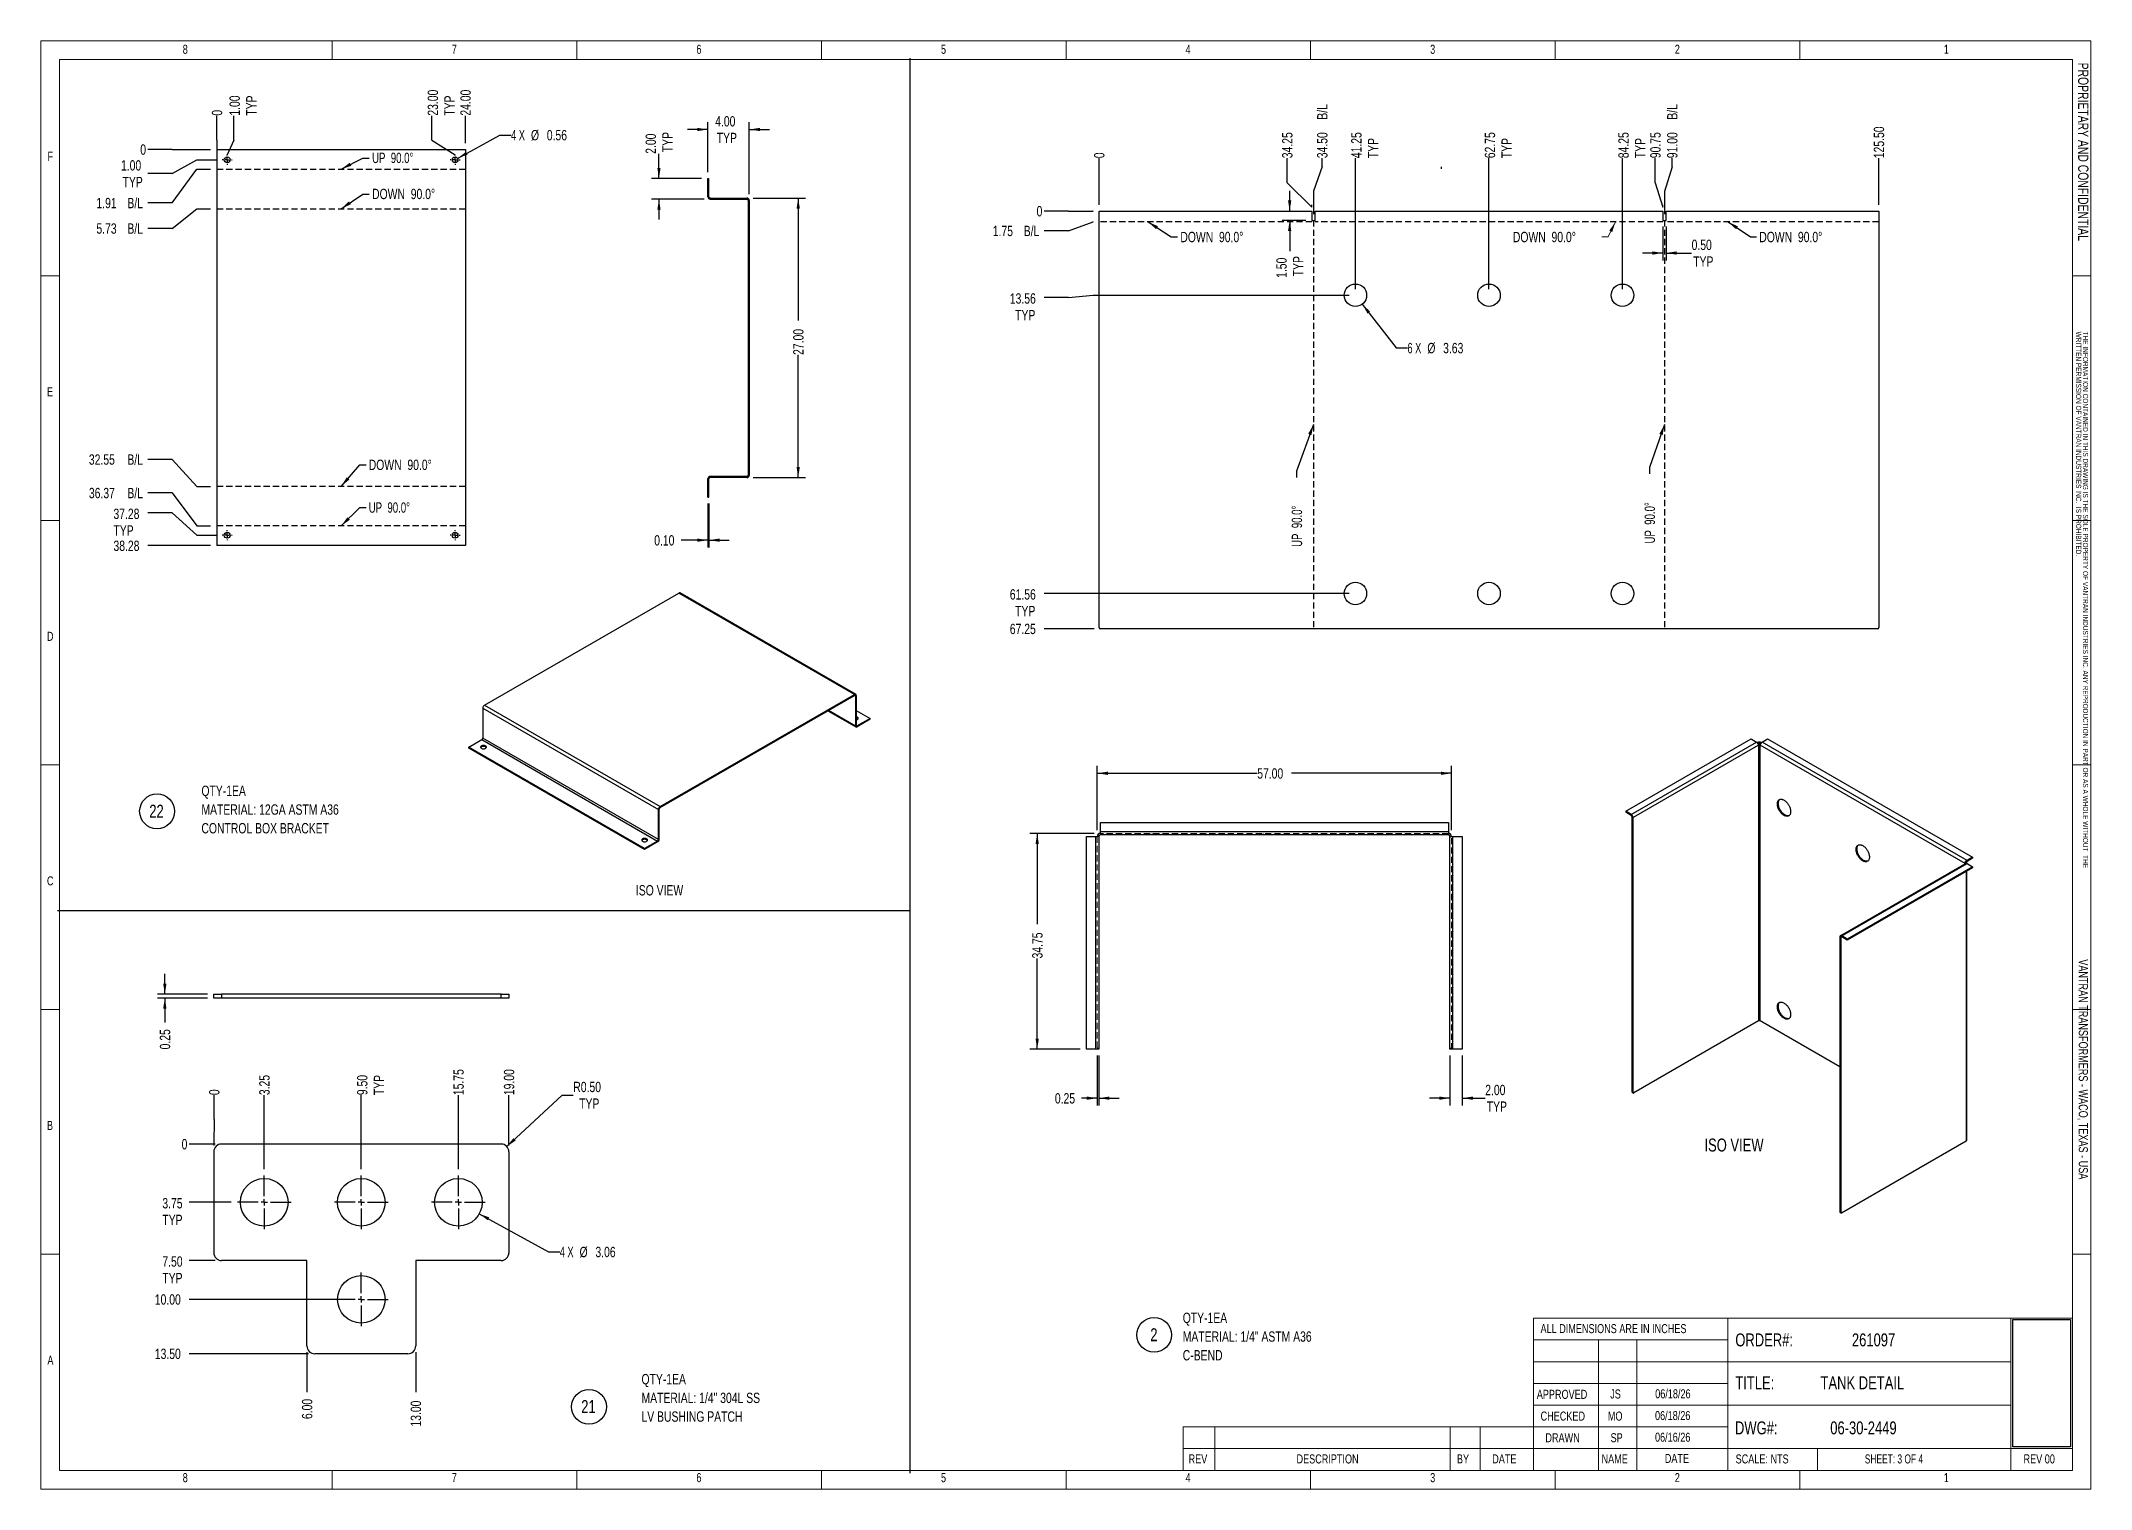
# Model space of a CAD drawing. Header units: inches. Extents: x 1 to 529, y 1 to 374.
import ezdxf

# ---------------------------------------------------------------- set-up
doc = ezdxf.new("R2010")
doc.units = ezdxf.units.IN
doc.header["$LTSCALE"] = 32
doc.header["$MEASUREMENT"] = 0
doc.linetypes.add('HIDDEN', pattern=[0.075, 0.05, -0.025])
doc.layers.add('FORMAT', color=7, linetype='Continuous')
doc.styles.add('SLDTEXTSTYLE0', font='TXT', dxfattribs={"width": 0.75})
doc.styles.add('SLDTEXTSTYLE1', font='TXT', dxfattribs={"width": 0.692308})
doc.styles.add('SLDTEXTSTYLE2', font='TXT', dxfattribs={"width": 0.666667})
doc.styles.add('SLDTEXTSTYLE3', font='TXT', dxfattribs={"width": 0.694444})
doc.dimstyles.new('SLDDIMSTYLE0', dxfattribs={"dimtxt": 2.71875, "dimasz": 2.71875, "dimexe": 0, "dimexo": 0.0625, "dimgap": 0.679688, "dimtad": 0, "dimtih": 1, "dimtoh": 1, "dimdec": 0, "dimlfac": 0.625, "dimrnd": 1e-09, "dimdsep": 46, "dimtxsty": 'SLDTEXTSTYLE0', "dimblk1": 'NONE', "dimblk2": 'NONE', "dimsah": 1, "dimcen": 0.09, "dimadec": 0, "dimazin": 2, "dimtfac": 1, "dimtdec": 0, "dimtofl": 0, "dimtmove": 0, "dimatfit": 3, "dimldrblk": 'NONE', "dimfxl": 0, "dimfrac": 2, "dimtolj": 1, "dimtzin": 12, "dimarcsym": 0})
doc.dimstyles.new('SLDDIMSTYLE1', dxfattribs={"dimtxt": 2.71875, "dimasz": 2.71875, "dimexe": 0, "dimexo": 0.0625, "dimgap": 0.679688, "dimtad": 0, "dimtih": 1, "dimtoh": 1, "dimlfac": 0.625, "dimrnd": 1e-09, "dimzin": 12, "dimdsep": 46, "dimtxsty": 'SLDTEXTSTYLE0', "dimblk1": 'NONE', "dimblk2": 'NONE', "dimsah": 1, "dimcen": 0.09, "dimadec": 0, "dimazin": 3, "dimtfac": 1, "dimtofl": 0, "dimtmove": 0, "dimatfit": 3, "dimldrblk": 'NONE', "dimfxl": 0, "dimfrac": 2, "dimtolj": 1, "dimtzin": 12, "dimarcsym": 0})
doc.dimstyles.new('SLDDIMSTYLE10', dxfattribs={"dimtxt": 2.71875, "dimasz": 2.71875, "dimexe": 0, "dimexo": 0.0625, "dimgap": 0.679688, "dimtad": 0, "dimtih": 1, "dimtoh": 1, "dimdec": 0, "dimlfac": 0.25, "dimrnd": 1e-09, "dimdsep": 46, "dimtxsty": 'SLDTEXTSTYLE0', "dimblk1": 'NONE', "dimblk2": 'NONE', "dimsah": 1, "dimcen": 0.09, "dimadec": 0, "dimazin": 2, "dimtfac": 1, "dimtdec": 0, "dimtofl": 0, "dimtmove": 0, "dimatfit": 3, "dimldrblk": 'NONE', "dimfxl": 0, "dimfrac": 2, "dimtolj": 1, "dimtzin": 12, "dimarcsym": 0})
doc.dimstyles.new('SLDDIMSTYLE11', dxfattribs={"dimtxt": 2.71875, "dimasz": 2.71875, "dimexe": 0, "dimexo": 0.0625, "dimgap": 0.679688, "dimtad": 0, "dimtih": 1, "dimtoh": 1, "dimlfac": 0.25, "dimrnd": 1e-09, "dimzin": 12, "dimdsep": 46, "dimtxsty": 'SLDTEXTSTYLE0', "dimblk1": 'NONE', "dimblk2": 'NONE', "dimsah": 1, "dimcen": 0.09, "dimadec": 0, "dimazin": 3, "dimtfac": 1, "dimtofl": 0, "dimtmove": 0, "dimatfit": 3, "dimldrblk": 'NONE', "dimfxl": 0, "dimfrac": 2, "dimtolj": 1, "dimtzin": 12, "dimarcsym": 0})
doc.dimstyles.new('SLDDIMSTYLE12', dxfattribs={"dimtxt": 2.71875, "dimasz": 2.71875, "dimexe": 0, "dimexo": 0.0625, "dimgap": 0.679688, "dimtad": 0, "dimtih": 1, "dimtoh": 1, "dimlfac": 0.25, "dimrnd": 1e-09, "dimzin": 4, "dimdsep": 46, "dimtxsty": 'SLDTEXTSTYLE0', "dimblk1": 'NONE', "dimblk2": 'NONE', "dimsah": 1, "dimcen": 0.09, "dimadec": 0, "dimazin": 1, "dimtfac": 1, "dimtofl": 0, "dimtmove": 0, "dimatfit": 3, "dimldrblk": 'NONE', "dimfxl": 0, "dimfrac": 2, "dimtolj": 1, "dimtzin": 12, "dimarcsym": 0})
doc.dimstyles.new('SLDDIMSTYLE13', dxfattribs={"dimtxt": 2.71875, "dimasz": 2.71875, "dimexe": 0, "dimexo": 0.0625, "dimgap": 0.679688, "dimtad": 0, "dimtih": 1, "dimtoh": 1, "dimlfac": 0.25, "dimrnd": 1e-09, "dimzin": 4, "dimdsep": 46, "dimtxsty": 'SLDTEXTSTYLE0', "dimblk1": 'NONE', "dimblk2": 'NONE', "dimsah": 1, "dimcen": 0.09, "dimadec": 0, "dimazin": 1, "dimtfac": 1, "dimtofl": 0, "dimtmove": 0, "dimatfit": 3, "dimldrblk": 'NONE', "dimfxl": 0, "dimfrac": 2, "dimtolj": 1, "dimtzin": 12, "dimarcsym": 0})
doc.dimstyles.new('SLDDIMSTYLE14', dxfattribs={"dimtxt": 2.71875, "dimasz": 2.71875, "dimexe": 0, "dimexo": 0.0625, "dimgap": 0.679688, "dimtad": 0, "dimtih": 1, "dimtoh": 1, "dimlfac": 0.25, "dimrnd": 1e-09, "dimzin": 12, "dimdsep": 46, "dimtxsty": 'SLDTEXTSTYLE0', "dimblk1": 'NONE', "dimblk2": 'NONE', "dimsah": 1, "dimcen": 0.09, "dimadec": 0, "dimazin": 3, "dimtfac": 1, "dimtofl": 0, "dimtmove": 0, "dimatfit": 3, "dimldrblk": 'NONE', "dimfxl": 0, "dimfrac": 2, "dimtolj": 1, "dimtzin": 12, "dimarcsym": 0})
doc.dimstyles.new('SLDDIMSTYLE15', dxfattribs={"dimtxt": 2.71875, "dimasz": 2.71875, "dimexe": 0, "dimexo": 0.0625, "dimgap": 0.679688, "dimtad": 0, "dimtih": 1, "dimtoh": 1, "dimlfac": 0.25, "dimrnd": 1e-09, "dimzin": 12, "dimdsep": 46, "dimtxsty": 'SLDTEXTSTYLE0', "dimsah": 1, "dimcen": 0, "dimadec": 0, "dimazin": 3, "dimtfac": 1, "dimtofl": 0, "dimtmove": 0, "dimatfit": 3, "dimfxl": 0, "dimfrac": 2, "dimtolj": 1, "dimtzin": 12, "dimarcsym": 0})
doc.dimstyles.new('SLDDIMSTYLE16', dxfattribs={"dimtxt": 2.71875, "dimasz": 2.71875, "dimexe": 0, "dimexo": 0.0625, "dimgap": 0.679688, "dimtad": 0, "dimtih": 1, "dimtoh": 1, "dimlfac": 0.25, "dimrnd": 1e-09, "dimzin": 0, "dimdsep": 46, "dimtxsty": 'SLDTEXTSTYLE0', "dimsah": 1, "dimcen": 0, "dimadec": 0, "dimazin": 0, "dimtfac": 1, "dimtofl": 0, "dimtmove": 0, "dimatfit": 3, "dimfxl": 0, "dimfrac": 2, "dimtolj": 1, "dimtzin": 12, "dimarcsym": 0})
doc.dimstyles.new('SLDDIMSTYLE17', dxfattribs={"dimtxt": 2.71875, "dimasz": 2.71875, "dimexe": 0, "dimexo": 0.0625, "dimgap": 0.679688, "dimtad": 0, "dimlfac": 0.625, "dimrnd": 1e-09, "dimzin": 4, "dimdsep": 46, "dimtxsty": 'SLDTEXTSTYLE0', "dimsah": 1, "dimcen": 0.09, "dimadec": 0, "dimazin": 1, "dimtfac": 1, "dimtofl": 0, "dimtmove": 0, "dimatfit": 3, "dimfxl": 0, "dimfrac": 2, "dimtolj": 1, "dimtzin": 12, "dimarcsym": 0})
doc.dimstyles.new('SLDDIMSTYLE18', dxfattribs={"dimtxt": 2.71875, "dimasz": 2.71875, "dimexe": 0, "dimexo": 0.0625, "dimgap": 0.679688, "dimtad": 0, "dimlfac": 0.625, "dimrnd": 1e-09, "dimzin": 12, "dimdsep": 46, "dimtxsty": 'SLDTEXTSTYLE0', "dimsah": 1, "dimcen": 0.09, "dimadec": 0, "dimazin": 3, "dimtfac": 1, "dimtofl": 0, "dimtmove": 0, "dimatfit": 3, "dimfxl": 0, "dimfrac": 2, "dimtolj": 1, "dimtzin": 12, "dimarcsym": 0})
doc.dimstyles.new('SLDDIMSTYLE19', dxfattribs={"dimtxt": 2.71875, "dimasz": 2.71875, "dimexe": 0, "dimexo": 0.0625, "dimgap": 0.679688, "dimtad": 0, "dimlfac": 0.625, "dimrnd": 1e-09, "dimdsep": 46, "dimtxsty": 'SLDTEXTSTYLE0', "dimsah": 1, "dimcen": 0.09, "dimadec": 0, "dimazin": 2, "dimtfac": 1, "dimtmove": 0, "dimatfit": 0, "dimfxl": 0, "dimfrac": 2, "dimtolj": 1, "dimtzin": 12, "dimarcsym": 0})
doc.dimstyles.new('SLDDIMSTYLE2', dxfattribs={"dimtxt": 2.71875, "dimasz": 2.71875, "dimexe": 0, "dimexo": 0.0625, "dimgap": 0.679688, "dimtad": 0, "dimtih": 1, "dimtoh": 1, "dimlfac": 0.625, "dimrnd": 1e-09, "dimzin": 4, "dimdsep": 46, "dimtxsty": 'SLDTEXTSTYLE0', "dimblk1": 'NONE', "dimblk2": 'NONE', "dimsah": 1, "dimcen": 0.09, "dimadec": 0, "dimazin": 1, "dimtfac": 1, "dimtofl": 0, "dimtmove": 0, "dimatfit": 3, "dimldrblk": 'NONE', "dimfxl": 0, "dimfrac": 2, "dimtolj": 1, "dimtzin": 12, "dimarcsym": 0})
doc.dimstyles.new('SLDDIMSTYLE20', dxfattribs={"dimtxt": 2.71875, "dimasz": 2.71875, "dimexe": 0, "dimexo": 0.0625, "dimgap": 0.679688, "dimtad": 0, "dimlfac": 0.375, "dimrnd": 1e-09, "dimzin": 4, "dimdsep": 46, "dimtxsty": 'SLDTEXTSTYLE0', "dimsah": 1, "dimcen": 0.09, "dimadec": 0, "dimazin": 1, "dimtfac": 1, "dimtmove": 0, "dimatfit": 0, "dimfxl": 0, "dimfrac": 2, "dimtolj": 1, "dimtzin": 12, "dimarcsym": 0})
doc.dimstyles.new('SLDDIMSTYLE21', dxfattribs={"dimtxt": 2.71875, "dimasz": 2.71875, "dimexe": 0, "dimexo": 0.0625, "dimgap": 0.679688, "dimtad": 0, "dimlfac": 0.375, "dimrnd": 1e-09, "dimzin": 4, "dimdsep": 46, "dimtxsty": 'SLDTEXTSTYLE0', "dimsah": 1, "dimcen": 0.09, "dimadec": 0, "dimazin": 1, "dimtfac": 1, "dimtofl": 0, "dimtmove": 0, "dimatfit": 3, "dimfxl": 0, "dimfrac": 2, "dimtolj": 1, "dimtzin": 12, "dimarcsym": 0})
doc.dimstyles.new('SLDDIMSTYLE22', dxfattribs={"dimtxt": 2.71875, "dimasz": 2.71875, "dimexe": 0, "dimexo": 0.0625, "dimgap": 0.679688, "dimtad": 0, "dimlfac": 0.375, "dimrnd": 1e-09, "dimzin": 0, "dimdsep": 46, "dimtxsty": 'SLDTEXTSTYLE0', "dimsah": 1, "dimcen": 0.09, "dimadec": 0, "dimazin": 0, "dimtfac": 1, "dimtmove": 0, "dimatfit": 0, "dimfxl": 0, "dimfrac": 2, "dimtolj": 1, "dimtzin": 12, "dimarcsym": 0})
doc.dimstyles.new('SLDDIMSTYLE23', dxfattribs={"dimtxt": 2.71875, "dimasz": 2.71875, "dimexe": 0, "dimexo": 0.0625, "dimgap": 0.679688, "dimtad": 0, "dimtih": 1, "dimtoh": 1, "dimdec": 0, "dimlfac": 0.375, "dimrnd": 1e-09, "dimdsep": 46, "dimtxsty": 'SLDTEXTSTYLE0', "dimblk1": 'NONE', "dimblk2": 'NONE', "dimsah": 1, "dimcen": 0.09, "dimadec": 0, "dimazin": 2, "dimtfac": 1, "dimtdec": 0, "dimtofl": 0, "dimtmove": 0, "dimatfit": 3, "dimldrblk": 'NONE', "dimfxl": 0, "dimfrac": 2, "dimtolj": 1, "dimtzin": 12, "dimarcsym": 0})
doc.dimstyles.new('SLDDIMSTYLE24', dxfattribs={"dimtxt": 2.71875, "dimasz": 2.71875, "dimexe": 0, "dimexo": 0.0625, "dimgap": 0.679688, "dimtad": 0, "dimtih": 1, "dimtoh": 1, "dimlfac": 0.375, "dimrnd": 1e-09, "dimzin": 4, "dimdsep": 46, "dimtxsty": 'SLDTEXTSTYLE0', "dimblk1": 'NONE', "dimblk2": 'NONE', "dimsah": 1, "dimcen": 0.09, "dimadec": 0, "dimazin": 1, "dimtfac": 1, "dimtofl": 0, "dimtmove": 0, "dimatfit": 3, "dimldrblk": 'NONE', "dimfxl": 0, "dimfrac": 2, "dimtolj": 1, "dimtzin": 12, "dimarcsym": 0})
doc.dimstyles.new('SLDDIMSTYLE25', dxfattribs={"dimtxt": 2.71875, "dimasz": 2.71875, "dimexe": 0, "dimexo": 0.0625, "dimgap": 0.679688, "dimtad": 0, "dimtih": 1, "dimtoh": 1, "dimlfac": 0.375, "dimrnd": 1e-09, "dimzin": 12, "dimdsep": 46, "dimtxsty": 'SLDTEXTSTYLE0', "dimblk1": 'NONE', "dimblk2": 'NONE', "dimsah": 1, "dimcen": 0.09, "dimadec": 0, "dimazin": 3, "dimtfac": 1, "dimtofl": 0, "dimtmove": 0, "dimatfit": 3, "dimldrblk": 'NONE', "dimfxl": 0, "dimfrac": 2, "dimtolj": 1, "dimtzin": 12, "dimarcsym": 0})
doc.dimstyles.new('SLDDIMSTYLE26', dxfattribs={"dimtxt": 2.71875, "dimasz": 2.71875, "dimexe": 0, "dimexo": 0.0625, "dimgap": 0.679688, "dimtad": 0, "dimtih": 1, "dimtoh": 1, "dimlfac": 0.375, "dimrnd": 1e-09, "dimzin": 4, "dimdsep": 46, "dimtxsty": 'SLDTEXTSTYLE0', "dimblk1": 'NONE', "dimblk2": 'NONE', "dimsah": 1, "dimcen": 0.09, "dimadec": 0, "dimazin": 1, "dimtfac": 1, "dimtofl": 0, "dimtmove": 0, "dimatfit": 3, "dimldrblk": 'NONE', "dimfxl": 0, "dimfrac": 2, "dimtolj": 1, "dimtzin": 12, "dimarcsym": 0})
doc.dimstyles.new('SLDDIMSTYLE27', dxfattribs={"dimtxt": 2.71875, "dimasz": 2.71875, "dimexe": 0, "dimexo": 0.0625, "dimgap": 0.679688, "dimtad": 0, "dimtih": 1, "dimtoh": 1, "dimlfac": 0.375, "dimrnd": 1e-09, "dimdsep": 46, "dimtxsty": 'SLDTEXTSTYLE0', "dimsah": 1, "dimcen": 0, "dimadec": 0, "dimazin": 2, "dimtfac": 1, "dimtofl": 0, "dimtmove": 0, "dimatfit": 3, "dimfxl": 0, "dimfrac": 2, "dimtolj": 1, "dimtzin": 12, "dimarcsym": 0})
doc.dimstyles.new('SLDDIMSTYLE3', dxfattribs={"dimtxt": 2.71875, "dimasz": 2.71875, "dimexe": 0, "dimexo": 0.0625, "dimgap": 0.679688, "dimtad": 0, "dimtih": 1, "dimtoh": 1, "dimlfac": 0.625, "dimrnd": 1e-09, "dimzin": 4, "dimdsep": 46, "dimtxsty": 'SLDTEXTSTYLE0', "dimblk1": 'NONE', "dimblk2": 'NONE', "dimsah": 1, "dimcen": 0.09, "dimadec": 0, "dimazin": 1, "dimtfac": 1, "dimtofl": 0, "dimtmove": 0, "dimatfit": 3, "dimldrblk": 'NONE', "dimfxl": 0, "dimfrac": 2, "dimtolj": 1, "dimtzin": 12, "dimarcsym": 0})
doc.dimstyles.new('SLDDIMSTYLE4', dxfattribs={"dimtxt": 2.71875, "dimasz": 2.71875, "dimexe": 0, "dimexo": 0.0625, "dimgap": 0.679688, "dimtad": 0, "dimtih": 1, "dimtoh": 1, "dimlfac": 0.625, "dimrnd": 1e-09, "dimzin": 12, "dimdsep": 46, "dimtxsty": 'SLDTEXTSTYLE0', "dimblk1": 'NONE', "dimblk2": 'NONE', "dimsah": 1, "dimcen": 0.09, "dimadec": 0, "dimazin": 3, "dimtfac": 1, "dimtofl": 0, "dimtmove": 0, "dimatfit": 3, "dimldrblk": 'NONE', "dimfxl": 0, "dimfrac": 2, "dimtolj": 1, "dimtzin": 12, "dimarcsym": 0})
doc.dimstyles.new('SLDDIMSTYLE5', dxfattribs={"dimtxt": 2.71875, "dimasz": 2.71875, "dimexe": 0, "dimexo": 0.0625, "dimgap": 0.679688, "dimtad": 0, "dimlfac": 0.625, "dimrnd": 1e-09, "dimzin": 0, "dimdsep": 46, "dimtxsty": 'SLDTEXTSTYLE0', "dimsah": 1, "dimcen": 0.09, "dimadec": 0, "dimazin": 0, "dimtfac": 1, "dimtmove": 0, "dimatfit": 0, "dimfxl": 0, "dimfrac": 2, "dimtolj": 1, "dimtzin": 12, "dimarcsym": 0})
doc.dimstyles.new('SLDDIMSTYLE6', dxfattribs={"dimtxt": 2.71875, "dimasz": 2.71875, "dimexe": 0, "dimexo": 0.0625, "dimgap": 0.679688, "dimtad": 0, "dimtih": 1, "dimtoh": 1, "dimlfac": 0.625, "dimrnd": 1e-09, "dimzin": 12, "dimdsep": 46, "dimtxsty": 'SLDTEXTSTYLE0', "dimsah": 1, "dimcen": 0, "dimadec": 0, "dimazin": 3, "dimtfac": 1, "dimtofl": 0, "dimtmove": 0, "dimatfit": 3, "dimfxl": 0, "dimfrac": 2, "dimtolj": 1, "dimtzin": 12, "dimarcsym": 0})
doc.dimstyles.new('SLDDIMSTYLE7', dxfattribs={"dimtxt": 2.71875, "dimasz": 2.71875, "dimexe": 0, "dimexo": 0.0625, "dimgap": 0.679688, "dimtad": 0, "dimlfac": 0.625, "dimrnd": 1e-09, "dimzin": 4, "dimdsep": 46, "dimtxsty": 'SLDTEXTSTYLE0', "dimsah": 1, "dimcen": 0.09, "dimadec": 0, "dimazin": 1, "dimtfac": 1, "dimtmove": 0, "dimatfit": 0, "dimfxl": 0, "dimfrac": 2, "dimtolj": 1, "dimtzin": 12, "dimarcsym": 0})
doc.dimstyles.new('SLDDIMSTYLE8', dxfattribs={"dimtxt": 0.18, "dimasz": 2.71875, "dimexe": 0, "dimexo": 0.0625, "dimgap": 0, "dimtad": 0, "dimtih": 1, "dimtoh": 1, "dimdec": 0, "dimrnd": 1e-09, "dimzin": 0, "dimdsep": 46, "dimtxsty": 'Standard', "dimsah": 1, "dimcen": 0.09, "dimadec": 0, "dimazin": 0, "dimtfac": 2.71875, "dimtdec": 0, "dimtofl": 0, "dimtmove": 0, "dimatfit": 3, "dimfxl": 0, "dimfrac": 2, "dimtolj": 1, "dimtzin": 0, "dimarcsym": 0})
doc.dimstyles.new('SLDDIMSTYLE9', dxfattribs={"dimtxt": 2.71875, "dimasz": 2.71875, "dimexe": 0, "dimexo": 0.0625, "dimgap": 0.679688, "dimtad": 0, "dimlfac": 0.25, "dimrnd": 1e-09, "dimdsep": 46, "dimtxsty": 'SLDTEXTSTYLE0', "dimsah": 1, "dimcen": 0.09, "dimadec": 0, "dimazin": 2, "dimtfac": 1, "dimtmove": 0, "dimatfit": 0, "dimfxl": 0, "dimfrac": 2, "dimtolj": 1, "dimtzin": 12, "dimarcsym": 0})
picture_1 = doc.add_image_def('image1.bmp', size_in_pixel=(535, 215))

msp = doc.modelspace()

# ---------------------------------------------------------------- texts
at = {"color": 7, "linetype": 'Continuous', "lineweight": 0}
for s, insert, char_height, attachment_point, style in [('8', (37.748, 372.608), 2.333, 2, 'SLDTEXTSTYLE0'), ('7', (107.04, 372.608), 2.333, 2, 'SLDTEXTSTYLE0'), ('6', (170.032, 372.608), 2.333, 2, 'SLDTEXTSTYLE0'), ('5', (233.024, 372.608), 2.333, 2, 'SLDTEXTSTYLE0'), ('4', (296.016, 372.608), 2.333, 2, 'SLDTEXTSTYLE0'), ('3', (359.008, 372.608), 2.333, 2, 'SLDTEXTSTYLE0'), ('2', (422, 372.608), 2.333, 2, 'SLDTEXTSTYLE0'), ('1', (491.292, 372.608), 2.333, 2, 'SLDTEXTSTYLE0'), ('F', (2.254, 345.027), 2.333, 1, 'SLDTEXTSTYLE0'), ('UP  90.0°', (85.864, 344.808), 2.6667, 1, 'SLDTEXTSTYLE3'), ('DOWN  90.0°', (85.864, 335.509), 2.66667, 1, 'SLDTEXTSTYLE0'), ('DOWN  90.0°', (294.013, 324.418), 2.66667, 1, 'SLDTEXTSTYLE0'), ('DOWN  90.0°', (379.651, 324.418), 2.66667, 1, 'SLDTEXTSTYLE0'), ('DOWN  90.0°', (443.109, 324.418), 2.66667, 1, 'SLDTEXTSTYLE0'), ('E', (2.131, 284.393), 2.333, 1, 'SLDTEXTSTYLE0'), ('DOWN  90.0°', (85.001, 265.738), 2.66667, 1, 'SLDTEXTSTYLE0'), ('UP  90.0°', (85.001, 254.734), 2.6667, 1, 'SLDTEXTSTYLE3'), ('D', (2.131, 221.401), 2.333, 1, 'SLDTEXTSTYLE0'), ('C', (2.131, 158.408), 2.333, 1, 'SLDTEXTSTYLE0'), ('B', (2.13, 95.416), 2.333, 1, 'SLDTEXTSTYLE0'), ('ORDER#:', (436.934, 40.674), 3.3333, 1, 'SLDTEXTSTYLE0'), ('261097', (466.964, 40.674), 3.3333, 1, 'SLDTEXTSTYLE0'), ('A', (2.244, 34.932), 2.333, 1, 'SLDTEXTSTYLE0'), ('TITLE:', (436.934, 29.61), 3.3333, 1, 'SLDTEXTSTYLE0'), ('TANK DETAIL', (458.877, 29.61), 3.33333, 1, 'SLDTEXTSTYLE0'), ('CHECKED', (386.789, 20.553), 2.3333, 1, 'SLDTEXTSTYLE0'), ('MO', (404.113, 20.553), 2.3333, 1, 'SLDTEXTSTYLE0'), ('06/18/26', (416.258, 20.688), 2.3333, 1, 'SLDTEXTSTYLE0'), ('DWG#:', (436.852, 18.01), 3.3333, 1, 'SLDTEXTSTYLE0'), ('06-30-2449', (461.386, 18.01), 3.3333, 1, 'SLDTEXTSTYLE0'), ('DRAWN', (388.025, 14.974), 2.3333, 1, 'SLDTEXTSTYLE0'), ('SP', (404.812, 14.974), 2.3333, 1, 'SLDTEXTSTYLE0'), ('06/16/26', (416.258, 15.109), 2.3333, 1, 'SLDTEXTSTYLE0'), ('REV', (296.141, 9.515), 2.3333, 1, 'SLDTEXTSTYLE0'), ('DESCRIPTION', (323.936, 9.515), 2.33333, 1, 'SLDTEXTSTYLE0'), ('BY', (365.246, 9.515), 2.3333, 1, 'SLDTEXTSTYLE0'), ('DATE', (374.332, 9.515), 2.3333, 1, 'SLDTEXTSTYLE0'), ('NAME', (402.492, 9.515), 2.3333, 1, 'SLDTEXTSTYLE0'), ('DATE', (418.772, 9.65), 2.3333, 1, 'SLDTEXTSTYLE0'), ('SCALE: NTS', (437.018, 9.515), 2.3333, 1, 'SLDTEXTSTYLE0'), ('SHEET: 3 OF 4', (470.285, 9.515), 2.33333, 1, 'SLDTEXTSTYLE1'), ('REV 00', (511.168, 9.515), 2.3333, 1, 'SLDTEXTSTYLE0'), ('8', (37.748, 4.696), 2.333, 2, 'SLDTEXTSTYLE0'), ('7', (107.04, 4.696), 2.333, 2, 'SLDTEXTSTYLE0'), ('6', (170.032, 4.696), 2.333, 2, 'SLDTEXTSTYLE0'), ('5', (233.024, 4.696), 2.333, 2, 'SLDTEXTSTYLE0'), ('4', (296.016, 4.696), 2.333, 2, 'SLDTEXTSTYLE0'), ('3', (359.008, 4.696), 2.333, 2, 'SLDTEXTSTYLE0'), ('2', (422, 4.696), 2.333, 2, 'SLDTEXTSTYLE0'), ('1', (491.292, 4.696), 2.333, 2, 'SLDTEXTSTYLE0')]:
    msp.add_mtext(s, dxfattribs=dict(at, insert=insert, char_height=char_height, attachment_point=attachment_point, style=style))
for s, insert, char_height, attachment_point, rotation, style in [('PROPRIETARY AND CONFIDENTIAL', (527.882, 367.994), 2.66667, 1, 270, 'SLDTEXTSTYLE0'), ('UP  90.0°', (322.697, 243.266), 2.6667, 1, 90, 'SLDTEXTSTYLE3'), ('UP  90.0°', (413.582, 244.143), 2.6667, 1, 90, 'SLDTEXTSTYLE3'), ('VANTRAN TRANSFORMERS - WACO, TEXAS - USA', (527.723, 108.702), 2.33333, 2, 270, 'SLDTEXTSTYLE0')]:
    msp.add_mtext(s, dxfattribs=dict(at, insert=insert, char_height=char_height, attachment_point=attachment_point, rotation=rotation, style=style))
at = {"layer": 'FORMAT', "style": 'SLDTEXTSTYLE0'}
for s, insert, char_height, attachment_point in [('ISO VIEW', (159.889, 156.153), 2.6667, 2), ('ISO VIEW', (428.989, 90.869), 3.3333, 1), ('ALL DIMENSIONS ARE IN INCHES', (386.774, 43.079), 2.33333, 1), ('06/18/26', (416.309, 26.288), 2.3333, 1), ('APPROVED', (385.812, 26.153), 2.3333, 1), ('JS', (404.716, 26.246), 2.3333, 1)]:
    msp.add_mtext(s, dxfattribs=dict(at, insert=insert, char_height=char_height, attachment_point=attachment_point))

# ---------------------------------------------------------------- blocks, each defined once
blk = doc.blocks.new('SW_NOTE_0')
at = {"layer": 'FORMAT', "color": 0, "attachment_point": 1, "style": 'SLDTEXTSTYLE0'}
for s, insert, char_height in [('QTY-1EA', (0, 3.44), 2.667), ('MATERIAL: 12GA ASTM A36', (0, -1.38), 2.6667), ('CONTROL BOX BRACKET', (0, -6.19), 2.6667)]:
    blk.add_mtext(s, dxfattribs=dict(at, insert=insert, char_height=char_height))
blk = doc.blocks.new('SW_NOTE_0_1')
at = {"layer": 'FORMAT', "color": 0}
blk.add_circle((1.21, 2.59), 4.48, dxfattribs=at)
at = {"layer": 'FORMAT', "color": 0, "insert": (1.15, 4.3), "char_height": 3.33, "attachment_point": 2, "style": 'SLDTEXTSTYLE0'}
blk.add_mtext('2', dxfattribs=at)
blk = doc.blocks.new('SW_NOTE_0_2')
at = {"layer": 'FORMAT', "color": 0, "attachment_point": 1, "style": 'SLDTEXTSTYLE0'}
for s, insert, char_height in [('QTY-1EA', (0, 3.44), 2.667), ('MATERIAL: 1/4" ASTM A36', (0, -1.38), 2.6667), ('C-BEND', (0, -6.19), 2.667)]:
    blk.add_mtext(s, dxfattribs=dict(at, insert=insert, char_height=char_height))
blk = doc.blocks.new('SW_NOTE_0_3')
at = {"layer": 'FORMAT', "color": 0, "attachment_point": 1, "style": 'SLDTEXTSTYLE0'}
for s, insert, char_height in [('QTY-1EA', (0, 3.44), 2.667), ('MATERIAL: 1/4" 304L SS', (0, -1.38), 2.6667), ('LV BUSHING PATCH', (0, -6.19), 2.6667)]:
    blk.add_mtext(s, dxfattribs=dict(at, insert=insert, char_height=char_height))
blk = doc.blocks.new('SW_NOTE_0_4')
at = {"color": 0, "linetype": 'Continuous', "lineweight": 0, "attachment_point": 1, "rotation": 270, "style": 'SLDTEXTSTYLE0'}
for s, insert, char_height in [('WRITTEN PERMISSION OF VANTRAN INDUSTRIES INC.  IS PROHIBITED.', (-0.06, 0), 1.3333), ('THE INFORMATION CONTAINED IN THIS DRAWING IS THE SOLE PROPERTY OF VANTRAN INDUSTRIES INC. ANY REPRODUCTION IN PART OR AS A WHOLE WITHOUT  THE', (1.72, 0), 1.33333)]:
    blk.add_mtext(s, dxfattribs=dict(at, insert=insert, char_height=char_height))
blk = doc.blocks.new('Drawing View59')
at = {"color": 7, "linetype": 'Continuous', "lineweight": 25}
for p, q in [((0, 0), (0, 107.3)), ((0, 107.3), (54.8, 107.3)), ((54.8, 107.3), (54.8, 104.9)), ((55.6, 104.9), (55.6, 107.3)), ((55.6, 107.3), (145.2, 107.3)), ((145.2, 107.3), (145.2, 104.9)), ((146, 104.9), (146, 107.3)), ((146, 107.3), (200.8, 107.3)), ((200.8, 107.3), (200.8, 0)), ((54.8, 104.9), (55.6, 104.9)), ((145.2, 104.9), (146, 104.9)), ((200.5, -0.3), (0.3, -0.3))]:
    blk.add_line(p, q, dxfattribs=at)
for centre in [(66, 85.6), (100.4, 85.6), (134.8, 85.6), (66, 8.8), (100.4, 8.8), (134.8, 8.8)]:
    blk.add_circle(centre, 2.9, dxfattribs=at)
for centre, start, end in [((0.3, 0), 180, 270), ((200.5, 0), 270, 0)]:
    blk.add_arc(centre, 0.3, start, end, dxfattribs=at)
blk = doc.blocks.new('_D')
at = {"layer": 'FORMAT'}
blk.add_line((273.09, 331.37), (273.09, 343.38), dxfattribs=at)
at = {"layer": 'FORMAT', "insert": (271.8, 343.38), "char_height": 2.67, "attachment_point": 1, "rotation": 90, "style": 'SLDTEXTSTYLE0'}
blk.add_mtext('0', dxfattribs=at)
blk = doc.blocks.new('_None')
blk = doc.blocks.new('_D_1')
at = {"layer": 'FORMAT'}
for p, q in [((321.52, 337.08), (321.52, 343.38)), ((321.52, 337.08), (327.89, 330.78)), ((327.89, 330.78), (327.89, 331.37))]:
    blk.add_line(p, q, dxfattribs=at)
at = {"layer": 'FORMAT', "insert": (320.23, 343.38), "char_height": 2.667, "attachment_point": 1, "rotation": 90, "style": 'SLDTEXTSTYLE0'}
blk.add_mtext('34.25', dxfattribs=at)
blk = doc.blocks.new('_D_2')
at = {"layer": 'FORMAT'}
for p, q in [((330.54, 341.22), (330.54, 343.38)), ((330.54, 341.22), (328.29, 334.92)), ((328.29, 334.92), (328.29, 328.97))]:
    blk.add_line(p, q, dxfattribs=at)
at = {"layer": 'FORMAT', "char_height": 2.667, "attachment_point": 1, "rotation": 90, "style": 'SLDTEXTSTYLE0'}
for s, insert in [('B/L', (329.24, 353.3)), ('34.50', (329.24, 343.38))]:
    blk.add_mtext(s, dxfattribs=dict(at, insert=insert))
blk = doc.blocks.new('_D_3')
at = {"layer": 'FORMAT'}
blk.add_line((339.09, 309.67), (339.09, 343.38), dxfattribs=at)
at = {"layer": 'FORMAT', "char_height": 2.667, "attachment_point": 1, "rotation": 90, "style": 'SLDTEXTSTYLE0'}
for s, insert in [('41.25', (338.01, 343.38)), ('TYP', (342.3, 343.38))]:
    blk.add_mtext(s, dxfattribs=dict(at, insert=insert))
blk = doc.blocks.new('_D_4')
at = {"layer": 'FORMAT'}
blk.add_line((373.49, 309.67), (373.49, 343.38), dxfattribs=at)
at = {"layer": 'FORMAT', "char_height": 2.667, "attachment_point": 1, "rotation": 90, "style": 'SLDTEXTSTYLE0'}
for s, insert in [('62.75', (372.41, 343.38)), ('TYP', (376.7, 343.38))]:
    blk.add_mtext(s, dxfattribs=dict(at, insert=insert))
blk = doc.blocks.new('_D_5')
at = {"layer": 'FORMAT'}
blk.add_line((407.89, 309.67), (407.89, 343.38), dxfattribs=at)
at = {"layer": 'FORMAT', "char_height": 2.667, "attachment_point": 1, "rotation": 90, "style": 'SLDTEXTSTYLE0'}
for s, insert in [('84.25', (406.81, 343.38)), ('TYP', (411.1, 343.38))]:
    blk.add_mtext(s, dxfattribs=dict(at, insert=insert))
blk = doc.blocks.new('_D_6')
at = {"layer": 'FORMAT'}
for p, q in [((416.33, 337.08), (416.33, 343.38)), ((416.33, 337.08), (418.29, 330.78)), ((418.29, 330.78), (418.29, 331.37))]:
    blk.add_line(p, q, dxfattribs=at)
at = {"layer": 'FORMAT', "insert": (415.03, 343.38), "char_height": 2.667, "attachment_point": 1, "rotation": 90, "style": 'SLDTEXTSTYLE0'}
blk.add_mtext('90.75', dxfattribs=at)
blk = doc.blocks.new('_D_7')
at = {"layer": 'FORMAT'}
for p, q in [((420.66, 341.14), (420.66, 343.38)), ((420.66, 341.14), (418.69, 334.84)), ((418.69, 334.84), (418.69, 328.97))]:
    blk.add_line(p, q, dxfattribs=at)
at = {"layer": 'FORMAT', "char_height": 2.667, "attachment_point": 1, "rotation": 90, "style": 'SLDTEXTSTYLE0'}
for s, insert in [('B/L', (419.37, 353.3)), ('91.00', (419.37, 343.38))]:
    blk.add_mtext(s, dxfattribs=dict(at, insert=insert))
blk = doc.blocks.new('_D_8')
at = {"layer": 'FORMAT'}
blk.add_line((473.89, 331.37), (473.89, 343.38), dxfattribs=at)
at = {"layer": 'FORMAT', "insert": (472.6, 343.38), "char_height": 2.667, "attachment_point": 1, "rotation": 90, "style": 'SLDTEXTSTYLE0'}
blk.add_mtext('125.50', dxfattribs=at)
blk = doc.blocks.new('_D_9')
at = {"layer": 'FORMAT'}
for p, q in [((265.23, 329.77), (258.93, 329.77)), ((265.23, 329.77), (271.53, 329.77)), ((271.53, 329.77), (271.49, 329.77))]:
    blk.add_line(p, q, dxfattribs=at)
at = {"layer": 'FORMAT', "insert": (256.99, 331.07), "char_height": 2.67, "attachment_point": 1, "style": 'SLDTEXTSTYLE0'}
blk.add_mtext('0', dxfattribs=at)
blk = doc.blocks.new('_D_10')
at = {"layer": 'FORMAT'}
for p, q in [((265.23, 324.69), (258.93, 324.69)), ((265.23, 324.69), (271.53, 326.97)), ((271.53, 326.97), (271.49, 326.97))]:
    blk.add_line(p, q, dxfattribs=at)
at = {"layer": 'FORMAT', "char_height": 2.667, "attachment_point": 1, "style": 'SLDTEXTSTYLE0'}
for s, insert in [('1.75', (245.71, 325.98)), ('B/L', (253.69, 325.98))]:
    blk.add_mtext(s, dxfattribs=dict(at, insert=insert))
blk = doc.blocks.new('_D_11')
at = {"layer": 'FORMAT'}
for p, q in [((265.23, 307.51), (258.93, 307.51)), ((265.23, 307.51), (271.53, 308.07)), ((271.53, 308.07), (337.49, 308.07))]:
    blk.add_line(p, q, dxfattribs=at)
at = {"layer": 'FORMAT', "char_height": 2.667, "attachment_point": 1, "style": 'SLDTEXTSTYLE0'}
for s, insert in [('13.56', (250.1, 308.59)), ('TYP', (251.47, 304.3))]:
    blk.add_mtext(s, dxfattribs=dict(at, insert=insert))
blk = doc.blocks.new('_D_12')
at = {"layer": 'FORMAT'}
blk.add_line((337.49, 231.27), (258.93, 231.27), dxfattribs=at)
at = {"layer": 'FORMAT', "char_height": 2.667, "attachment_point": 1, "style": 'SLDTEXTSTYLE0'}
for s, insert in [('61.56', (250.1, 232.36)), ('TYP', (251.47, 228.07))]:
    blk.add_mtext(s, dxfattribs=dict(at, insert=insert))
blk = doc.blocks.new('_D_13')
at = {"layer": 'FORMAT'}
blk.add_line((271.79, 222.17), (258.93, 222.17), dxfattribs=at)
at = {"layer": 'FORMAT', "insert": (250.1, 223.47), "char_height": 2.667, "attachment_point": 1, "style": 'SLDTEXTSTYLE0'}
blk.add_mtext('67.25', dxfattribs=at)
blk = doc.blocks.new('_D_14')
at = {"layer": 'FORMAT'}
for p, q in [((418.29, 325.77), (418.29, 317.04)), ((419.09, 325.77), (419.09, 317.04)), ((418.29, 318.96), (413.07, 318.96)), ((419.09, 318.96), (425.68, 318.96))]:
    blk.add_line(p, q, dxfattribs=at)
for points in [[(418.29, 318.96), (415.58, 319.38), (415.58, 318.54)], [(419.09, 318.96), (421.81, 318.54), (421.81, 319.38)]]:
    blk.add_solid(points, dxfattribs=at)
at = {"layer": 'FORMAT', "char_height": 2.667, "attachment_point": 1, "style": 'SLDTEXTSTYLE0'}
for s, insert in [('0.50', (425.68, 322.4)), ('TYP', (426.09, 318.1))]:
    blk.add_mtext(s, dxfattribs=dict(at, insert=insert))
blk = doc.blocks.new('_D_15')
at = {"layer": 'FORMAT'}
for p, q in [((340.87, 305.78), (349.62, 294.52)), ((349.62, 294.52), (352.5, 294.52))]:
    blk.add_line(p, q, dxfattribs=at)
blk.add_solid([(340.87, 305.78), (342.21, 303.38), (342.87, 303.89)], dxfattribs=at)
at = {"layer": 'FORMAT', "char_height": 2.667, "attachment_point": 1}
for s, insert, style in [('6 X', (352.5, 295.81), 'SLDTEXTSTYLE2'), ('%%c', (357.62, 295.81), 'SLDTEXTSTYLE0'), ('3.63', (361.69, 295.81), 'SLDTEXTSTYLE0')]:
    blk.add_mtext(s, dxfattribs=dict(at, insert=insert, style=style))
blk = doc.blocks.new('_D_16')
at = {"layer": 'FORMAT'}
for p, q in [((322.17, 329.77), (322.17, 335)), ((326.29, 327.37), (320.25, 327.37)), ((322.17, 327.37), (322.17, 319.46))]:
    blk.add_line(p, q, dxfattribs=at)
for points in [[(322.17, 329.77), (322.59, 332.49), (321.75, 332.49)], [(322.17, 327.37), (321.75, 324.65), (322.59, 324.65)]]:
    blk.add_solid(points, dxfattribs=at)
at = {"layer": 'FORMAT', "char_height": 2.667, "attachment_point": 1, "rotation": 90, "style": 'SLDTEXTSTYLE0'}
for s, insert in [('1.50', (318.73, 312.56)), ('TYP', (323.03, 312.97))]:
    blk.add_mtext(s, dxfattribs=dict(at, insert=insert))
blk = doc.blocks.new('Drawing View61')
at = {"color": 7, "linetype": 'Continuous', "lineweight": 25}
for p, q in [((-87.58, 13.44), (-55.29, 32.08)), ((-55.29, 32.08), (-53.88, 31.26)), ((-52.46, 31.26), (-51.05, 32.08)), ((-51.05, 32.08), (1.75, 1.6)), ((-86.17, 12.62), (-53.88, 31.26)), ((-53.41, 30.45), (-85.7, 11.8)), ((-53.41, 30.99), (-53.64, 31.13)), ((-53.64, 31.13), (-53.64, 31.05)), ((-53.41, 30.99), (-53.41, 30.45)), ((-53.41, 30.45), (-53.41, -40.59)), ((-52.94, 30.99), (-52.7, 31.13)), ((-52.94, 30.45), (-52.94, 30.99)), ((-0.14, -0.03), (-52.94, 30.45)), ((-52.94, -40.59), (-52.94, 30.45)), ((-52.7, 31.13), (-52.7, 31.05)), ((0.33, 0.78), (-52.46, 31.26)), ((-87.58, 13.44), (-87.58, 13.17)), ((-86.17, 12.62), (-87.58, 13.44)), ((-86.17, 12.35), (-87.58, 13.17)), ((-86.17, 12.35), (-86.17, 12.62)), ((-85.93, 11.94), (-85.7, 11.8)), ((-85.93, -58.89), (-85.93, 11.94)), ((-85.7, -59.03), (-85.7, 11.8)), ((0, 0), (-32.29, -18.64)), ((-0.14, 0.51), (0.1, 0.65)), ((-0.14, 0.51), (-0.14, 0.24)), ((-0.14, 0.24), (0.1, 0.1)), ((-0.14, -0.08), (-0.14, 0.24)), ((0.1, 0.1), (0.1, 0.03)), ((0.29, -0.01), (0.29, 0.38)), ((1.75, 1.6), (0.33, 0.78)), ((1.75, 1.33), (0.33, 0.51)), ((0.33, 0.51), (0.33, 0.78)), ((1.75, 1.6), (1.75, 1.33)), ((-31.96, -18.67), (0.33, -0.03)), ((1.75, -0.85), (-30.54, -19.49)), ((1.75, -1.12), (-30.54, -19.76)), ((0.1, -2.07), (0.1, -71.48)), ((0.29, -71.21), (0.29, -1.96)), ((0.33, -0.03), (1.75, -0.85)), ((1.75, -0.85), (1.75, -1.12)), ((-32.19, -19.08), (-32.43, -18.95)), ((-32.43, -18.95), (-32.43, -89.78)), ((-32.19, -19.08), (-31.96, -18.95)), ((-32.19, -19.08), (-32.19, -89.92)), ((-31.96, -18.95), (-31.96, -18.67)), ((-30.54, -19.49), (-31.96, -18.67)), ((-30.54, -19.76), (-31.96, -18.95)), ((-30.54, -19.49), (-30.54, -19.76)), ((-53.41, -40.59), (-85.52, -59.13)), ((-32.43, -52.43), (-52.94, -40.59)), ((-85.93, -58.89), (-85.7, -59.03)), ((-85.88, -59.01), (-85.65, -59.14)), ((-32.02, -90.02), (0.1, -71.48)), ((-32.43, -89.78), (-32.19, -89.92)), ((-32.38, -89.9), (-32.14, -90.03))]:
    blk.add_line(p, q, dxfattribs=at)
at = {"color": 7, "linetype": 'Continuous', "lineweight": 25, "flags": 128}
for points in [[(-45.1, 13.33), (-45.1, 13.17), (-45.12, 13.01), (-45.16, 12.86), (-45.2, 12.72), (-45.26, 12.59), (-45.33, 12.48), (-45.41, 12.38), (-45.5, 12.3), (-45.6, 12.23), (-45.71, 12.17), (-45.83, 12.14), (-45.95, 12.12), (-46.08, 12.11), (-46.22, 12.13), (-46.36, 12.16), (-46.51, 12.21), (-46.66, 12.27), (-46.81, 12.35), (-46.96, 12.44), (-47.1, 12.55), (-47.25, 12.67), (-47.39, 12.8), (-47.53, 12.95), (-47.66, 13.1), (-47.79, 13.27), (-47.91, 13.44), (-48.02, 13.62), (-48.12, 13.81), (-48.21, 14), (-48.29, 14.19), (-48.36, 14.38), (-48.41, 14.57), (-48.46, 14.76), (-48.49, 14.95), (-48.51, 15.13), (-48.52, 15.31), (-48.51, 15.47), (-48.49, 15.63), (-48.46, 15.78), (-48.41, 15.92), (-48.36, 16.05), (-48.29, 16.16), (-48.21, 16.26), (-48.12, 16.34), (-48.02, 16.41), (-47.91, 16.47), (-47.79, 16.5), (-47.66, 16.52), (-47.53, 16.53), (-47.39, 16.51), (-47.25, 16.48), (-47.1, 16.43), (-46.96, 16.37), (-46.81, 16.29), (-46.66, 16.2), (-46.51, 16.09), (-46.36, 15.97), (-46.22, 15.84), (-46.08, 15.69), (-45.95, 15.54), (-45.83, 15.37), (-45.71, 15.2), (-45.6, 15.02), (-45.5, 14.83), (-45.41, 14.64), (-45.33, 14.45), (-45.26, 14.26), (-45.2, 14.07), (-45.16, 13.88), (-45.12, 13.69), (-45.1, 13.51), (-45.1, 13.33)], [(-48.28, 15.44), (-48.27, 15.61), (-48.25, 15.77), (-48.22, 15.92), (-48.18, 16.06), (-48.12, 16.18), (-48.05, 16.3), (-47.97, 16.4), (-47.89, 16.47)], [(-45.49, 12.31), (-45.59, 12.27), (-45.72, 12.25), (-45.85, 12.25), (-45.99, 12.26), (-46.13, 12.29), (-46.27, 12.34), (-46.42, 12.4), (-46.57, 12.48), (-46.72, 12.58), (-46.87, 12.68), (-47.01, 12.81), (-47.16, 12.94), (-47.29, 13.08), (-47.43, 13.24), (-47.55, 13.41), (-47.67, 13.58), (-47.78, 13.76), (-47.88, 13.94), (-47.97, 14.13), (-48.05, 14.32), (-48.12, 14.52), (-48.18, 14.71), (-48.22, 14.9), (-48.25, 15.08), (-48.27, 15.27), (-48.28, 15.44)], [(-24.83, 1.63), (-24.83, 1.46), (-24.85, 1.3), (-24.89, 1.15), (-24.93, 1.02), (-24.99, 0.89), (-25.06, 0.78), (-25.14, 0.68), (-25.23, 0.59), (-25.33, 0.53), (-25.44, 0.47), (-25.56, 0.44), (-25.68, 0.42), (-25.81, 0.41), (-25.95, 0.43), (-26.09, 0.46), (-26.24, 0.5), (-26.39, 0.57), (-26.54, 0.64), (-26.69, 0.74), (-26.83, 0.85), (-26.98, 0.97), (-27.12, 1.1), (-27.26, 1.25), (-27.39, 1.4), (-27.52, 1.57), (-27.64, 1.74), (-27.75, 1.92), (-27.85, 2.11), (-27.94, 2.29), (-28.02, 2.49), (-28.09, 2.68), (-28.14, 2.87), (-28.19, 3.06), (-28.22, 3.25), (-28.24, 3.43), (-28.25, 3.6), (-28.24, 3.77), (-28.22, 3.93), (-28.19, 4.08), (-28.14, 4.22), (-28.09, 4.35), (-28.02, 4.46), (-27.94, 4.56), (-27.85, 4.64), (-27.75, 4.71), (-27.64, 4.76), (-27.52, 4.8), (-27.39, 4.82), (-27.26, 4.82), (-27.12, 4.81), (-26.98, 4.78), (-26.83, 4.73), (-26.69, 4.67), (-26.54, 4.59), (-26.39, 4.5), (-26.24, 4.39), (-26.09, 4.27), (-25.95, 4.14), (-25.81, 3.99), (-25.68, 3.83), (-25.56, 3.67), (-25.44, 3.5), (-25.33, 3.32), (-25.23, 3.13), (-25.14, 2.94), (-25.06, 2.75), (-24.99, 2.56), (-24.93, 2.37), (-24.89, 2.18), (-24.85, 1.99), (-24.83, 1.81), (-24.83, 1.63)], [(-28.01, 3.74), (-28, 3.91), (-27.98, 4.07), (-27.95, 4.22), (-27.91, 4.36), (-27.85, 4.48), (-27.78, 4.6), (-27.7, 4.69), (-27.62, 4.77)], [(-25.22, 0.6), (-25.32, 0.57), (-25.45, 0.55), (-25.58, 0.55), (-25.72, 0.56), (-25.86, 0.59), (-26, 0.64), (-26.15, 0.7), (-26.3, 0.78), (-26.45, 0.87), (-26.6, 0.98), (-26.74, 1.1), (-26.89, 1.24), (-27.02, 1.38), (-27.16, 1.54), (-27.28, 1.7), (-27.4, 1.88), (-27.51, 2.06), (-27.61, 2.24), (-27.7, 2.43), (-27.78, 2.62), (-27.85, 2.81), (-27.91, 3.01), (-27.95, 3.2), (-27.98, 3.38), (-28, 3.57), (-28.01, 3.74)], [(0, 0), (0.05, 0.02), (0.1, 0.03)], [(0.1, 0.1), (0.17, 0.15), (0.23, 0.21), (0.27, 0.28), (0.29, 0.34), (0.29, 0.41), (0.27, 0.47), (0.23, 0.54), (0.17, 0.6), (0.1, 0.65)], [(0.33, 0.51), (0.29, 0.48), (0.27, 0.47)], [(-31.96, -18.67), (-32.04, -18.64), (-32.12, -18.61), (-32.19, -18.61), (-32.26, -18.63), (-32.32, -18.66), (-32.37, -18.71), (-32.4, -18.78), (-32.42, -18.86), (-32.43, -18.95)], [(-45.1, -38.93), (-45.1, -39.09), (-45.12, -39.25), (-45.16, -39.4), (-45.2, -39.54), (-45.26, -39.67), (-45.33, -39.78), (-45.41, -39.88), (-45.5, -39.96), (-45.6, -40.03), (-45.71, -40.08), (-45.83, -40.12), (-45.95, -40.14), (-46.08, -40.14), (-46.22, -40.13), (-46.36, -40.1), (-46.51, -40.05), (-46.66, -39.99), (-46.81, -39.91), (-46.96, -39.82), (-47.1, -39.71), (-47.25, -39.59), (-47.39, -39.46), (-47.53, -39.31), (-47.66, -39.15), (-47.79, -38.99), (-47.91, -38.82), (-48.02, -38.64), (-48.12, -38.45), (-48.21, -38.26), (-48.29, -38.07), (-48.36, -37.88), (-48.41, -37.69), (-48.46, -37.5), (-48.49, -37.31), (-48.51, -37.13), (-48.52, -36.95), (-48.51, -36.78), (-48.49, -36.62), (-48.46, -36.47), (-48.41, -36.34), (-48.36, -36.21), (-48.29, -36.1), (-48.21, -36), (-48.12, -35.91), (-48.02, -35.85), (-47.91, -35.79), (-47.79, -35.76), (-47.66, -35.74), (-47.53, -35.73), (-47.39, -35.75), (-47.25, -35.78), (-47.1, -35.82), (-46.96, -35.89), (-46.81, -35.97), (-46.66, -36.06), (-46.51, -36.17), (-46.36, -36.29), (-46.22, -36.42), (-46.08, -36.57), (-45.95, -36.72), (-45.83, -36.89), (-45.71, -37.06), (-45.6, -37.24), (-45.5, -37.43), (-45.41, -37.61), (-45.33, -37.81), (-45.26, -38), (-45.2, -38.19), (-45.16, -38.38), (-45.12, -38.57), (-45.1, -38.75), (-45.1, -38.93)], [(-48.28, -36.82), (-48.27, -36.65), (-48.25, -36.49), (-48.22, -36.34), (-48.18, -36.2), (-48.12, -36.07), (-48.05, -35.96), (-47.97, -35.86), (-47.89, -35.79)], [(-45.49, -39.95), (-45.59, -39.98), (-45.72, -40), (-45.85, -40.01), (-45.99, -39.99), (-46.13, -39.96), (-46.27, -39.92), (-46.42, -39.85), (-46.57, -39.78), (-46.72, -39.68), (-46.87, -39.57), (-47.01, -39.45), (-47.16, -39.32), (-47.29, -39.17), (-47.43, -39.02), (-47.55, -38.85), (-47.67, -38.68), (-47.78, -38.5), (-47.88, -38.32), (-47.97, -38.13), (-48.05, -37.93), (-48.12, -37.74), (-48.18, -37.55), (-48.22, -37.36), (-48.25, -37.17), (-48.27, -36.99), (-48.28, -36.82)]]:
    blk.add_lwpolyline(points, dxfattribs=at)
at = {"color": 7, "linetype": 'Continuous', "lineweight": 25}
for centre, radius, start, end in [((-54.33, 30.52), 0.868, 37.9787, 58.8941), ((-53.17, 30.22), 1.02, 62.4805, 117.5195), ((-54.43, 30.4), 1.02, 2.6393, 39.7721), ((-53.17, 30.54), 0.512, 62.6097, 117.3903), ((-51.91, 30.4), 1.02, 140.2279, 177.3607), ((-52.02, 30.52), 0.868, 121.1059, 142.0213), ((-86.72, 11.76), 1.02, 2.4763, 57.5237), ((-86.45, 11.92), 0.512, 2.6055, 57.3945), ((-0.19, 0.38), 0.146, 290.7834, 69.2166), ((0.11, -0.38), 0.409, 57.6507, 92.3578), ((0.77, 0.06), 0.841, 120.9521, 138.2763), ((-32.05, -19.06), 0.146, 50.7967, 189.214), ((-53.17, -41.05), 0.512, 62.6097, 117.3903), ((-85.81, -58.91), 0.123, 173.7012, 234.9867), ((-85.59, -59.05), 0.109, 170.786, 309.2033), ((-0.04, -71.18), 0.335, 294.3332, 354.3466), ((-32.31, -89.79), 0.123, 173.7012, 234.9867), ((-32.09, -89.94), 0.109, 170.786, 309.2033)]:
    blk.add_arc(centre, radius, start, end, dxfattribs=at)
blk = doc.blocks.new('Drawing View98')
at = {"color": 7, "linetype": 'Continuous', "lineweight": 25}
for p, q in [((-74, 0), (-74, 1)), ((-74, 1), (-72, 1)), ((-72, 0), (-74, 0)), ((-72, 1), (-72, 0)), ((0, 1), (-72, 1)), ((0, 0), (-72, 0)), ((0, 0), (0, 1)), ((0, 1), (2, 1)), ((2, 0), (0, 0)), ((2, 1), (2, 0))]:
    blk.add_line(p, q, dxfattribs=at)
blk = doc.blocks.new('_D_17')
at = {"layer": 'FORMAT'}
for p, q in [((32.49, 128.07), (32.49, 133.29)), ((43.49, 128.07), (30.57, 128.07)), ((43.49, 127.07), (30.57, 127.07)), ((32.49, 127.07), (32.49, 120.73))]:
    blk.add_line(p, q, dxfattribs=at)
for points in [[(32.49, 128.07), (32.91, 130.78), (32.07, 130.78)], [(32.49, 127.07), (32.07, 124.35), (32.91, 124.35)]]:
    blk.add_solid(points, dxfattribs=at)
at = {"layer": 'FORMAT', "insert": (31.2, 113.83), "char_height": 2.667, "attachment_point": 1, "rotation": 90, "style": 'SLDTEXTSTYLE0'}
blk.add_mtext('0.25', dxfattribs=at)
blk = doc.blocks.new('SW_NOTE_0_5')
at = {"layer": 'FORMAT', "color": 0}
blk.add_circle((2.43, 2.59), 4.48, dxfattribs=at)
at = {"layer": 'FORMAT', "color": 0, "insert": (2.29, 4.3), "char_height": 3.333, "attachment_point": 2, "style": 'SLDTEXTSTYLE0'}
blk.add_mtext('21', dxfattribs=at)
blk = doc.blocks.new('Drawing View99')
at = {"color": 7, "linetype": 'Continuous', "lineweight": 25}
for p, q in [((-52, 28), (-52, 2)), ((22, 30), (-50, 30)), ((24, 28), (24, 2)), ((0, 0), (0, -22)), ((22, 0), (0, 0)), ((-28, 0), (-50, 0)), ((-28, -22), (-28, 0)), ((-2, -24), (-26, -24))]:
    blk.add_line(p, q, dxfattribs=at)
for centre, radius in [((-39, 15), 6.13), ((-14, 15), 6.13), ((11, 15), 6.13), ((-14, -10), 6.12)]:
    blk.add_circle(centre, radius, dxfattribs=at)
for centre, start, end in [((-50, 28), 90, 180), ((22, 28), 0, 90), ((-50, 2), 180, 270), ((22, 2), 270, 0), ((-26, -22), 180, 270), ((-2, -22), 270, 0)]:
    blk.add_arc(centre, 2, start, end, dxfattribs=at)
blk = doc.blocks.new('_D_18')
at = {"layer": 'FORMAT'}
blk.add_line((45.49, 89.45), (38.75, 89.45), dxfattribs=at)
at = {"layer": 'FORMAT', "insert": (36.81, 90.75), "char_height": 2.67, "attachment_point": 1, "style": 'SLDTEXTSTYLE0'}
blk.add_mtext('0', dxfattribs=at)
blk = doc.blocks.new('_D_19')
at = {"layer": 'FORMAT'}
blk.add_line((49.56, 74.45), (38.75, 74.45), dxfattribs=at)
at = {"layer": 'FORMAT', "char_height": 2.667, "attachment_point": 1, "style": 'SLDTEXTSTYLE0'}
for s, insert in [('3.75', (31.85, 75.54)), ('TYP', (31.85, 71.25))]:
    blk.add_mtext(s, dxfattribs=dict(at, insert=insert))
blk = doc.blocks.new('_D_20')
at = {"layer": 'FORMAT'}
blk.add_line((45.49, 59.45), (38.75, 59.45), dxfattribs=at)
at = {"layer": 'FORMAT', "char_height": 2.667, "attachment_point": 1, "style": 'SLDTEXTSTYLE0'}
for s, insert in [('7.50', (31.85, 60.54)), ('TYP', (31.85, 56.25))]:
    blk.add_mtext(s, dxfattribs=dict(at, insert=insert))
blk = doc.blocks.new('_D_21')
at = {"layer": 'FORMAT'}
blk.add_line((81.49, 49.45), (38.75, 49.45), dxfattribs=at)
at = {"layer": 'FORMAT', "insert": (29.91, 50.75), "char_height": 2.667, "attachment_point": 1, "style": 'SLDTEXTSTYLE0'}
blk.add_mtext('10.00', dxfattribs=at)
blk = doc.blocks.new('_D_22')
at = {"layer": 'FORMAT'}
blk.add_line((69.49, 35.45), (38.75, 35.45), dxfattribs=at)
at = {"layer": 'FORMAT', "insert": (29.91, 36.75), "char_height": 2.667, "attachment_point": 1, "style": 'SLDTEXTSTYLE0'}
blk.add_mtext('13.50', dxfattribs=at)
blk = doc.blocks.new('_D_23')
at = {"layer": 'FORMAT'}
for p, q in [((45.17, 95.75), (45.17, 102.05)), ((45.17, 95.75), (45.09, 89.45)), ((45.09, 89.45), (45.09, 89.05))]:
    blk.add_line(p, q, dxfattribs=at)
at = {"layer": 'FORMAT', "insert": (43.88, 102.05), "char_height": 2.67, "attachment_point": 1, "rotation": 90, "style": 'SLDTEXTSTYLE0'}
blk.add_mtext('0', dxfattribs=at)
blk = doc.blocks.new('_D_24')
at = {"layer": 'FORMAT'}
blk.add_line((58.09, 82.98), (58.09, 102.05), dxfattribs=at)
at = {"layer": 'FORMAT', "insert": (56.8, 102.05), "char_height": 2.667, "attachment_point": 1, "rotation": 90, "style": 'SLDTEXTSTYLE0'}
blk.add_mtext('3.25', dxfattribs=at)
blk = doc.blocks.new('_D_25')
at = {"layer": 'FORMAT'}
blk.add_line((69.09, 35.85), (69.09, 25.51), dxfattribs=at)
at = {"layer": 'FORMAT', "insert": (67.8, 18.61), "char_height": 2.667, "attachment_point": 1, "rotation": 90, "style": 'SLDTEXTSTYLE0'}
blk.add_mtext('6.00', dxfattribs=at)
blk = doc.blocks.new('_D_26')
at = {"layer": 'FORMAT'}
blk.add_line((83.09, 82.98), (83.09, 102.05), dxfattribs=at)
at = {"layer": 'FORMAT', "char_height": 2.667, "attachment_point": 1, "rotation": 90, "style": 'SLDTEXTSTYLE0'}
for s, insert in [('9.50', (82, 102.05)), ('TYP', (86.29, 102.05))]:
    blk.add_mtext(s, dxfattribs=dict(at, insert=insert))
blk = doc.blocks.new('_D_27')
at = {"layer": 'FORMAT'}
blk.add_line((97.09, 35.85), (97.09, 25.51), dxfattribs=at)
at = {"layer": 'FORMAT', "insert": (95.8, 16.67), "char_height": 2.667, "attachment_point": 1, "rotation": 90, "style": 'SLDTEXTSTYLE0'}
blk.add_mtext('13.00', dxfattribs=at)
blk = doc.blocks.new('_D_28')
at = {"layer": 'FORMAT'}
blk.add_line((108.09, 82.98), (108.09, 102.05), dxfattribs=at)
at = {"layer": 'FORMAT', "insert": (106.8, 102.05), "char_height": 2.667, "attachment_point": 1, "rotation": 90, "style": 'SLDTEXTSTYLE0'}
blk.add_mtext('15.75', dxfattribs=at)
blk = doc.blocks.new('_D_29')
at = {"layer": 'FORMAT'}
blk.add_line((121.09, 89.05), (121.09, 102.05), dxfattribs=at)
at = {"layer": 'FORMAT', "insert": (119.8, 102.05), "char_height": 2.667, "attachment_point": 1, "rotation": 90, "style": 'SLDTEXTSTYLE0'}
blk.add_mtext('19.00', dxfattribs=at)
blk = doc.blocks.new('_D_30')
at = {"layer": 'FORMAT'}
for p, q in [((113.46, 71.5), (131.31, 61.69)), ((131.31, 61.69), (134.19, 61.69))]:
    blk.add_line(p, q, dxfattribs=at)
blk.add_solid([(113.46, 71.5), (115.64, 69.83), (116.04, 70.56)], dxfattribs=at)
at = {"layer": 'FORMAT', "char_height": 2.667, "attachment_point": 1}
for s, insert, style in [('4 X', (134.19, 62.98), 'SLDTEXTSTYLE2'), ('%%c', (139.3, 62.98), 'SLDTEXTSTYLE0'), ('3.06', (143.38, 62.98), 'SLDTEXTSTYLE0')]:
    blk.add_mtext(s, dxfattribs=dict(at, insert=insert, style=style))
blk = doc.blocks.new('_D_31')
at = {"layer": 'FORMAT'}
for p, q in [((120.55, 88.82), (134.8, 102.05)), ((134.8, 102.05), (137.68, 102.05))]:
    blk.add_line(p, q, dxfattribs=at)
blk.add_solid([(120.55, 88.82), (122.83, 90.36), (122.26, 90.97)], dxfattribs=at)
at = {"layer": 'FORMAT', "char_height": 2.667, "attachment_point": 1, "style": 'SLDTEXTSTYLE0'}
for s, insert in [('R0.50', (137.68, 105.49)), ('TYP', (139.19, 101.2))]:
    blk.add_mtext(s, dxfattribs=dict(at, insert=insert))
blk = doc.blocks.new('SW_CENTERMARKSYMBOL_28')
at = {"layer": 'FORMAT', "color": 0, "linetype": 'Continuous'}
for p, q in [((0, 1.6), (0, 6.925)), ((-1.6, 0), (-6.925, 0)), ((0, 0), (-0.8, 0)), ((0, 0), (0, 0.8)), ((0, 0), (0, -0.8)), ((0, 0), (0.8, 0)), ((1.6, 0), (6.925, 0)), ((0, -1.6), (0, -6.925))]:
    blk.add_line(p, q, dxfattribs=at)
blk = doc.blocks.new('SW_CENTERMARKSYMBOL_29')
at = {"layer": 'FORMAT', "color": 0, "linetype": 'Continuous'}
for p, q in [((0, 1.6), (0, 6.925)), ((-1.6, 0), (-6.925, 0)), ((0, 0), (-0.8, 0)), ((0, 0), (0, 0.8)), ((0, 0), (0, -0.8)), ((0, 0), (0.8, 0)), ((1.6, 0), (6.925, 0)), ((0, -1.6), (0, -6.925))]:
    blk.add_line(p, q, dxfattribs=at)
blk = doc.blocks.new('SW_CENTERMARKSYMBOL_30')
at = {"layer": 'FORMAT', "color": 0, "linetype": 'Continuous'}
for p, q in [((0, 1.6), (0, 6.925)), ((-1.6, 0), (-6.925, 0)), ((0, 0), (-0.8, 0)), ((0, 0), (0, 0.8)), ((0, 0), (0, -0.8)), ((0, 0), (0.8, 0)), ((1.6, 0), (6.925, 0)), ((0, -1.6), (0, -6.925))]:
    blk.add_line(p, q, dxfattribs=at)
blk = doc.blocks.new('SW_CENTERMARKSYMBOL_31')
at = {"layer": 'FORMAT', "color": 0, "linetype": 'Continuous'}
for p, q in [((0, 1.6), (0, 6.925)), ((-1.6, 0), (-6.925, 0)), ((0, 0), (-0.8, 0)), ((0, 0), (0, 0.8)), ((0, 0), (0, -0.8)), ((0, 0), (0.8, 0)), ((1.6, 0), (6.925, 0)), ((0, -1.6), (0, -6.925))]:
    blk.add_line(p, q, dxfattribs=at)
blk = doc.blocks.new('Drawing View111')
at = {"color": 7, "linetype": 'Continuous', "lineweight": 25}
for p, q in [((3.6, 56), (3.6, 58.4)), ((3.6, 58.4), (93.2, 58.4)), ((93.2, 58.4), (93.2, 56)), ((0, 0), (0, 54.8)), ((0, 54.8), (2.4, 54.8)), ((2.4, 0), (2.4, 54.8)), ((2.4, 54.8), (2.8, 54.8)), ((3.2, 54.8), (2.8, 54.8)), ((3.2, 54.8), (3.2, 0)), ((93.2, 56), (3.6, 56)), ((3.6, 55.6), (3.6, 56)), ((3.6, 55.2), (3.6, 55.6)), ((93.2, 55.2), (3.6, 55.2)), ((93.2, 56), (93.2, 55.6)), ((93.2, 55.2), (93.2, 55.6)), ((93.6, 54.8), (94, 54.8)), ((93.6, 0), (93.6, 54.8)), ((94, 54.8), (94.4, 54.8)), ((94.4, 54.8), (96.8, 54.8)), ((94.4, 0), (94.4, 54.8)), ((96.8, 54.8), (96.8, 0)), ((2.4, 0), (0, 0)), ((94.4, 0), (93.6, 0)), ((96.8, 0), (94.4, 0)), ((3.2, 0), (2.4, 0))]:
    blk.add_line(p, q, dxfattribs=at)
at = {"color": 7, "linetype": 'HIDDEN', "lineweight": 18}
for p, q in [((2.8, 54.8), (2.8, 0)), ((93.2, 55.6), (3.6, 55.6)), ((11.1, 55.6), (11.1, 55.2)), ((16.9, 55.2), (16.9, 55.6)), ((45.5, 55.6), (45.5, 55.2)), ((51.3, 55.2), (51.3, 55.6)), ((79.9, 55.6), (79.9, 55.2)), ((85.7, 55.2), (85.7, 55.6)), ((94, 0), (94, 54.8)), ((3.2, 0.3), (2.8, 0.3)), ((94, 0.3), (93.6, 0.3))]:
    blk.add_line(p, q, dxfattribs=at)
at = {"color": 7, "linetype": 'Continuous', "lineweight": 25}
for centre, radius, start, end in [((3.6, 54.8), 0.8, 90, 180), ((3.6, 54.8), 0.4, 90, 180), ((93.2, 54.8), 0.8, 0, 90), ((93.2, 54.8), 0.4, 0, 90)]:
    blk.add_arc(centre, radius, start, end, dxfattribs=at)
blk = doc.blocks.new('_D_32')
at = {"layer": 'FORMAT'}
for p, q in [((272.63, 170.27), (272.63, 186.87)), ((272.63, 184.95), (313.81, 184.95)), ((363.83, 184.95), (322.65, 184.95)), ((363.83, 170.27), (363.83, 186.87))]:
    blk.add_line(p, q, dxfattribs=at)
for points in [[(272.63, 184.95), (275.35, 184.53), (275.35, 185.37)], [(363.83, 184.95), (361.11, 185.37), (361.11, 184.53)]]:
    blk.add_solid(points, dxfattribs=at)
at = {"layer": 'FORMAT', "insert": (313.81, 186.24), "char_height": 2.667, "attachment_point": 1, "style": 'SLDTEXTSTYLE0'}
blk.add_mtext('57.00', dxfattribs=at)
blk = doc.blocks.new('_D_33')
at = {"layer": 'FORMAT'}
for p, q in [((271.83, 169.47), (255.23, 169.47)), ((257.15, 169.47), (257.15, 146.09)), ((257.15, 113.87), (257.15, 137.25)), ((268.23, 113.87), (255.23, 113.87))]:
    blk.add_line(p, q, dxfattribs=at)
for points in [[(257.15, 169.47), (256.73, 166.75), (257.57, 166.75)], [(257.15, 113.87), (257.57, 116.59), (256.73, 116.59)]]:
    blk.add_solid(points, dxfattribs=at)
at = {"layer": 'FORMAT', "insert": (255.86, 137.25), "char_height": 2.667, "attachment_point": 1, "rotation": 90, "style": 'SLDTEXTSTYLE0'}
blk.add_mtext('34.75', dxfattribs=at)
blk = doc.blocks.new('_D_34')
at = {"layer": 'FORMAT'}
for p, q in [((272.63, 112.27), (272.63, 99.35)), ((273.03, 112.27), (273.03, 99.35)), ((272.63, 101.27), (268.6, 101.27)), ((273.03, 101.27), (278.26, 101.27))]:
    blk.add_line(p, q, dxfattribs=at)
for points in [[(272.63, 101.27), (269.91, 101.69), (269.91, 100.85)], [(273.03, 101.27), (275.75, 100.85), (275.75, 101.69)]]:
    blk.add_solid(points, dxfattribs=at)
at = {"layer": 'FORMAT', "insert": (261.7, 102.56), "char_height": 2.667, "attachment_point": 1, "style": 'SLDTEXTSTYLE0'}
blk.add_mtext('0.25', dxfattribs=at)
blk = doc.blocks.new('_D_35')
at = {"layer": 'FORMAT'}
for p, q in [((363.43, 112.27), (363.43, 99.35)), ((366.63, 112.27), (366.63, 99.35)), ((363.43, 101.27), (358.2, 101.27)), ((366.63, 101.27), (372.53, 101.27))]:
    blk.add_line(p, q, dxfattribs=at)
for points in [[(363.43, 101.27), (360.71, 101.69), (360.71, 100.85)], [(366.63, 101.27), (369.35, 100.85), (369.35, 101.69)]]:
    blk.add_solid(points, dxfattribs=at)
at = {"layer": 'FORMAT', "char_height": 2.667, "attachment_point": 1, "style": 'SLDTEXTSTYLE0'}
for s, insert in [('2.00', (372.53, 104.71)), ('TYP', (372.93, 100.42))]:
    blk.add_mtext(s, dxfattribs=dict(at, insert=insert))
blk = doc.blocks.new('Drawing View118')
at = {"color": 7, "linetype": 'Continuous', "lineweight": 25}
for p, q in [((-10.39, 0.95), (-10.39, 5.67)), ((-10.39, 5.67), (-10.11, 5.67)), ((-10.11, 0.95), (-10.11, 5.67)), ((-10.11, 0.95), (-10.39, 0.95)), ((-9.78, 0.61), (-0.33, 0.61)), ((-9.78, 0.61), (-9.78, 0.33)), ((-9.78, 0.33), (-0.33, 0.33)), ((-0.33, 0.33), (-0.33, 0.61)), ((0, 0), (0.28, 0)), ((0, 0), (0, -70.78)), ((0.28, 0), (0.28, -70.78)), ((-10.11, -71.72), (-10.39, -71.72)), ((-10.39, -76.44), (-10.39, -71.72)), ((-10.11, -76.44), (-10.11, -71.72)), ((-0.33, -71.11), (-9.78, -71.11)), ((-9.78, -71.39), (-9.78, -71.11)), ((-0.33, -71.39), (-9.78, -71.39)), ((-0.33, -71.11), (-0.33, -71.39)), ((0, -70.78), (0.28, -70.78)), ((-10.39, -76.44), (-10.11, -76.44))]:
    blk.add_line(p, q, dxfattribs=at)
for centre, radius, start, end in [((-9.78, 0.95), 0.612, 180, 270), ((-9.78, 0.95), 0.333, 180, 270), ((-0.33, 0), 0.612, 0, 90), ((-0.33, 0), 0.333, 0, 90), ((-9.78, -71.72), 0.612, 90, 180), ((-9.78, -71.72), 0.333, 90, 180), ((-0.33, -70.78), 0.333, 270, 0), ((-0.33, -70.78), 0.612, 270, 0)]:
    blk.add_arc(centre, radius, start, end, dxfattribs=at)
blk = doc.blocks.new('_D_36')
at = {"layer": 'FORMAT'}
for p, q in [((159.74, 338.18), (159.74, 344.52)), ((170.74, 338.18), (157.82, 338.18)), ((171.35, 332.85), (157.82, 332.85)), ((159.74, 332.85), (159.74, 327.62))]:
    blk.add_line(p, q, dxfattribs=at)
for points in [[(159.74, 338.18), (160.16, 340.9), (159.32, 340.9)], [(159.74, 332.85), (159.32, 330.13), (160.16, 330.13)]]:
    blk.add_solid(points, dxfattribs=at)
at = {"layer": 'FORMAT', "char_height": 2.667, "attachment_point": 1, "rotation": 90, "style": 'SLDTEXTSTYLE0'}
for s, insert in [('2.00', (156.3, 344.52)), ('TYP', (160.59, 344.93))]:
    blk.add_mtext(s, dxfattribs=dict(at, insert=insert))
blk = doc.blocks.new('_D_37')
at = {"layer": 'FORMAT'}
for p, q in [((172.34, 350.78), (167.11, 350.78)), ((172.34, 339.78), (172.34, 352.7)), ((183, 334.12), (183, 352.7)), ((183, 350.78), (188.23, 350.78))]:
    blk.add_line(p, q, dxfattribs=at)
for points in [[(172.34, 350.78), (169.62, 351.2), (169.62, 350.37)], [(183, 350.78), (185.72, 350.37), (185.72, 351.2)]]:
    blk.add_solid(points, dxfattribs=at)
at = {"layer": 'FORMAT', "char_height": 2.667, "attachment_point": 1, "style": 'SLDTEXTSTYLE0'}
for s, insert in [('4.00', (174.22, 354.22)), ('TYP', (174.63, 349.93))]:
    blk.add_mtext(s, dxfattribs=dict(at, insert=insert))
blk = doc.blocks.new('_D_38')
at = {"layer": 'FORMAT'}
for p, q in [((183.99, 333.13), (197.52, 333.13)), ((195.6, 333.13), (195.6, 301.55)), ((195.6, 261.13), (195.6, 292.71)), ((183.99, 261.13), (197.52, 261.13))]:
    blk.add_line(p, q, dxfattribs=at)
for points in [[(195.6, 333.13), (195.18, 330.41), (196.02, 330.41)], [(195.6, 261.13), (196.02, 263.85), (195.18, 263.85)]]:
    blk.add_solid(points, dxfattribs=at)
at = {"layer": 'FORMAT', "insert": (194.31, 292.71), "char_height": 2.667, "attachment_point": 1, "rotation": 90, "style": 'SLDTEXTSTYLE0'}
blk.add_mtext('27.00', dxfattribs=at)
blk = doc.blocks.new('_D_39')
at = {"layer": 'FORMAT'}
for p, q in [((172.34, 254.48), (172.34, 243.08)), ((172.62, 254.48), (172.62, 243.08)), ((172.34, 245), (165.42, 245)), ((172.62, 245), (177.85, 245))]:
    blk.add_line(p, q, dxfattribs=at)
for points in [[(172.34, 245), (169.62, 245.42), (169.62, 244.58)], [(172.62, 245), (175.34, 244.58), (175.34, 245.42)]]:
    blk.add_solid(points, dxfattribs=at)
at = {"layer": 'FORMAT', "insert": (158.52, 246.29), "char_height": 2.667, "attachment_point": 1, "style": 'SLDTEXTSTYLE0'}
blk.add_mtext('0.10', dxfattribs=at)
blk = doc.blocks.new('Drawing View120')
at = {"color": 7, "linetype": 'Continuous', "lineweight": 25}
for p, q in [((-95.61, -2.8), (-45.56, 26.09)), ((-0.31, -0.03), (-45.56, 26.09)), ((0, 0), (-45.25, 26.13)), ((-96.04, -3.55), (-50.78, -29.67)), ((-96.04, -3.55), (-96.04, -11.26)), ((-95.61, -2.8), (-50.35, -28.92)), ((-50.35, -28.92), (-0.31, -0.03)), ((-50.35, -29.15), (-0.31, -0.26)), ((-7.16, -4.22), (0.06, -8.38)), ((-6.98, -4.11), (-0.07, -8.1)), ((-0.31, -0.26), (-0.31, -0.03)), ((-0.31, -0.26), (-0.07, -0.39)), ((-0.07, -0.39), (0.13, -0.28)), ((-0.07, -0.39), (-0.07, -8.1)), ((0.13, -0.28), (0.13, -7.99)), ((0.13, -4.14), (3.7, -6.2)), ((0.13, -7.99), (-0.07, -8.1)), ((0.36, -8.13), (0.13, -7.99)), ((3.7, -6.2), (0.36, -8.13)), ((3.7, -6.43), (0.36, -8.35)), ((0.36, -8.13), (0.36, -8.35)), ((3.7, -6.43), (3.7, -6.2)), ((-99.61, -13.59), (-96.28, -11.66)), ((-99.61, -13.82), (-99.61, -13.59)), ((-54.36, -39.72), (-99.61, -13.59)), ((-54.36, -39.94), (-99.61, -13.82)), ((-96.28, -11.66), (-51.02, -37.79)), ((-50.78, -37.38), (-96.04, -11.26)), ((-50.59, -29.56), (-50.78, -29.67)), ((-50.78, -37.38), (-50.78, -29.67)), ((-50.59, -37.27), (-50.59, -29.56)), ((-50.35, -29.15), (-50.35, -28.92)), ((-51.02, -37.79), (-54.36, -39.72)), ((-51.02, -38.02), (-54.36, -39.94)), ((-54.36, -39.94), (-54.36, -39.72)), ((-51.02, -37.79), (-51.02, -38.02)), ((-50.78, -37.38), (-50.59, -37.27))]:
    blk.add_line(p, q, dxfattribs=at)
at = {"color": 7, "linetype": 'Continuous', "lineweight": 25, "flags": 128}
for points in [[(0.13, -6.61), (0.18, -6.61), (0.33, -6.56), (0.46, -6.5), (0.56, -6.43), (0.63, -6.34), (0.67, -6.25), (0.67, -6.15), (0.63, -6.06), (0.56, -5.97), (0.46, -5.89), (0.33, -5.83), (0.18, -5.79), (0.13, -5.78)], [(-96.37, -13.9), (-96.24, -13.96), (-96.09, -14), (-95.93, -14.02), (-95.76, -14.02), (-95.6, -14), (-95.45, -13.96), (-95.31, -13.9), (-95.21, -13.82), (-95.14, -13.73), (-95.1, -13.64), (-95.1, -13.54), (-95.14, -13.45), (-95.21, -13.36), (-95.31, -13.29), (-95.45, -13.23), (-95.6, -13.18), (-95.76, -13.16), (-95.93, -13.16), (-96.09, -13.18), (-96.24, -13.23), (-96.37, -13.29), (-96.47, -13.36), (-96.55, -13.45), (-96.58, -13.54), (-96.58, -13.64), (-96.55, -13.73), (-96.47, -13.82), (-96.37, -13.9)], [(-95.12, -13.71), (-95.14, -13.68), (-95.21, -13.59), (-95.31, -13.51), (-95.45, -13.45), (-95.6, -13.41), (-95.76, -13.39), (-95.93, -13.39), (-96.09, -13.41), (-96.24, -13.45), (-96.37, -13.51), (-96.47, -13.59), (-96.55, -13.68), (-96.56, -13.71)], [(-54.89, -37.84), (-54.76, -37.9), (-54.61, -37.95), (-54.44, -37.97), (-54.28, -37.97), (-54.11, -37.95), (-53.96, -37.9), (-53.83, -37.84), (-53.73, -37.77), (-53.65, -37.68), (-53.62, -37.59), (-53.62, -37.49), (-53.65, -37.4), (-53.73, -37.31), (-53.83, -37.23), (-53.96, -37.17), (-54.11, -37.13), (-54.28, -37.11), (-54.44, -37.11), (-54.61, -37.13), (-54.76, -37.17), (-54.89, -37.23), (-54.99, -37.31), (-55.06, -37.4), (-55.1, -37.49), (-55.1, -37.59), (-55.06, -37.68), (-54.99, -37.77), (-54.89, -37.84)], [(-53.64, -37.65), (-53.65, -37.62), (-53.73, -37.54), (-53.83, -37.46), (-53.96, -37.4), (-54.11, -37.36), (-54.28, -37.34), (-54.44, -37.34), (-54.61, -37.36), (-54.76, -37.4), (-54.89, -37.46), (-54.99, -37.54), (-55.06, -37.62), (-55.08, -37.65)]]:
    blk.add_lwpolyline(points, dxfattribs=at)
at = {"color": 7, "linetype": 'Continuous', "lineweight": 25}
for centre, radius, start, end in [((-45.38, 25.84), 0.308, 65.6929, 125.6176), ((-0.14, -0.24), 0.267, 350.786, 129.2033), ((-95.1, -3.59), 0.941, 122.6055, 177.3945), ((-0.21, -0.37), 0.146, 350.786, 129.2033), ((0.19, -8.15), 0.267, 170.786, 309.2033), ((0.27, -8.01), 0.146, 170.786, 309.2033), ((0.08, -6.69), 0.682, 33.7338, 86.2738), ((-96.55, -11.23), 0.512, 302.6055, 357.3945), ((-49.84, -29.71), 0.941, 122.6055, 177.3945), ((-50.08, -29.58), 0.512, 122.6055, 177.3945), ((-51.53, -37.22), 0.941, 302.6055, 357.3945), ((-51.3, -37.36), 0.512, 302.6055, 357.3945)]:
    blk.add_arc(centre, radius, start, end, dxfattribs=at)
blk = doc.blocks.new('SW_NOTE_0_6')
at = {"layer": 'FORMAT', "color": 0}
blk.add_circle((2.43, 2.59), 4.48, dxfattribs=at)
at = {"layer": 'FORMAT', "color": 0, "insert": (2.29, 4.3), "char_height": 3.333, "attachment_point": 2, "style": 'SLDTEXTSTYLE0'}
blk.add_mtext('22', dxfattribs=at)
blk = doc.blocks.new('Drawing View121')
at = {"color": 7, "linetype": 'Continuous', "lineweight": 25}
for p, q in [((-2.67, 1.92), (61.33, 1.92)), ((-2.67, 1.92), (-2.67, -100.15)), ((61.33, 1.92), (61.33, -100.15)), ((61.33, -100.15), (-2.67, -100.15))]:
    blk.add_line(p, q, dxfattribs=at)
for centre in [(0, -0.75), (58.67, -0.75), (0, -97.49), (58.67, -97.49)]:
    blk.add_circle(centre, 0.747, dxfattribs=at)
blk = doc.blocks.new('_D_40')
at = {"layer": 'FORMAT'}
for p, q in [((34.4, 345.66), (28.1, 345.66)), ((34.4, 345.66), (40.7, 345.66)), ((40.7, 345.66), (44.29, 345.66))]:
    blk.add_line(p, q, dxfattribs=at)
at = {"layer": 'FORMAT', "insert": (26.16, 346.95), "char_height": 2.67, "attachment_point": 1, "style": 'SLDTEXTSTYLE0'}
blk.add_mtext('0', dxfattribs=at)
blk = doc.blocks.new('_D_41')
at = {"layer": 'FORMAT'}
for p, q in [((34.4, 339.43), (28.1, 339.43)), ((34.4, 339.43), (40.7, 342.99)), ((40.7, 342.99), (45.68, 342.99))]:
    blk.add_line(p, q, dxfattribs=at)
at = {"layer": 'FORMAT', "char_height": 2.667, "attachment_point": 1, "style": 'SLDTEXTSTYLE0'}
for s, insert in [('1.00', (21.2, 342.87)), ('TYP', (21.61, 338.58))]:
    blk.add_mtext(s, dxfattribs=dict(at, insert=insert))
blk = doc.blocks.new('_D_42')
at = {"layer": 'FORMAT'}
for p, q in [((34.4, 331.87), (40.7, 340.57)), ((40.7, 340.57), (44.29, 340.57)), ((34.4, 331.87), (28.1, 331.87))]:
    blk.add_line(p, q, dxfattribs=at)
at = {"layer": 'FORMAT', "char_height": 2.667, "attachment_point": 1, "style": 'SLDTEXTSTYLE0'}
for s, insert in [('1.91', (14.87, 333.16)), ('B/L', (22.85, 333.16))]:
    blk.add_mtext(s, dxfattribs=dict(at, insert=insert))
blk = doc.blocks.new('_D_43')
at = {"layer": 'FORMAT'}
for p, q in [((34.4, 325.31), (40.7, 330.38)), ((40.7, 330.38), (44.29, 330.38)), ((34.4, 325.31), (28.1, 325.31))]:
    blk.add_line(p, q, dxfattribs=at)
at = {"layer": 'FORMAT', "char_height": 2.667, "attachment_point": 1, "style": 'SLDTEXTSTYLE0'}
for s, insert in [('5.73', (14.87, 326.6)), ('B/L', (22.85, 326.6))]:
    blk.add_mtext(s, dxfattribs=dict(at, insert=insert))
blk = doc.blocks.new('_D_44')
at = {"layer": 'FORMAT'}
for p, q in [((34.4, 265.81), (28.1, 265.81)), ((34.4, 265.81), (40.7, 258.86)), ((40.7, 258.86), (44.29, 258.86))]:
    blk.add_line(p, q, dxfattribs=at)
at = {"layer": 'FORMAT', "char_height": 2.667, "attachment_point": 1, "style": 'SLDTEXTSTYLE0'}
for s, insert in [('32.55', (12.93, 267.1)), ('B/L', (22.85, 267.1))]:
    blk.add_mtext(s, dxfattribs=dict(at, insert=insert))
blk = doc.blocks.new('_D_45')
at = {"layer": 'FORMAT'}
for p, q in [((34.4, 257.17), (28.1, 257.17)), ((34.4, 257.17), (40.7, 248.68)), ((40.7, 248.68), (44.29, 248.68))]:
    blk.add_line(p, q, dxfattribs=at)
at = {"layer": 'FORMAT', "char_height": 2.667, "attachment_point": 1, "style": 'SLDTEXTSTYLE0'}
for s, insert in [('36.37', (12.93, 258.47)), ('B/L', (22.85, 258.47))]:
    blk.add_mtext(s, dxfattribs=dict(at, insert=insert))
blk = doc.blocks.new('_D_46')
at = {"layer": 'FORMAT'}
for p, q in [((34.4, 252.03), (28.1, 252.03)), ((34.4, 252.03), (40.7, 246.25)), ((40.7, 246.25), (45.68, 246.25))]:
    blk.add_line(p, q, dxfattribs=at)
at = {"layer": 'FORMAT', "char_height": 2.667, "attachment_point": 1, "style": 'SLDTEXTSTYLE0'}
for s, insert in [('TYP', (19.26, 248.83)), ('37.28', (19.26, 253.12))]:
    blk.add_mtext(s, dxfattribs=dict(at, insert=insert))
blk = doc.blocks.new('_D_47')
at = {"layer": 'FORMAT'}
blk.add_line((44.29, 243.59), (28.1, 243.59), dxfattribs=at)
at = {"layer": 'FORMAT', "insert": (19.26, 244.88), "char_height": 2.667, "attachment_point": 1, "style": 'SLDTEXTSTYLE0'}
blk.add_mtext('38.28', dxfattribs=at)
blk = doc.blocks.new('_D_48')
at = {"layer": 'FORMAT'}
for q in [(45.89, 354.34), (45.89, 345.66)]:
    blk.add_line((45.89, 348.04), q, dxfattribs=at)
at = {"layer": 'FORMAT', "insert": (44.6, 354.34), "char_height": 2.67, "attachment_point": 1, "rotation": 90, "style": 'SLDTEXTSTYLE0'}
blk.add_mtext('0', dxfattribs=at)
blk = doc.blocks.new('_D_49')
at = {"layer": 'FORMAT'}
for q in [(50.22, 354.34), (48.56, 344.27)]:
    blk.add_line((50.22, 348.04), q, dxfattribs=at)
at = {"layer": 'FORMAT', "char_height": 2.667, "attachment_point": 1, "rotation": 90, "style": 'SLDTEXTSTYLE0'}
for s, insert in [('1.00', (49.14, 354.34)), ('TYP', (53.43, 354.34))]:
    blk.add_mtext(s, dxfattribs=dict(at, insert=insert))
blk = doc.blocks.new('_D_50')
at = {"layer": 'FORMAT'}
for q in [(101.26, 354.34), (107.22, 344.27)]:
    blk.add_line((101.26, 348.04), q, dxfattribs=at)
at = {"layer": 'FORMAT', "char_height": 2.667, "attachment_point": 1, "rotation": 90, "style": 'SLDTEXTSTYLE0'}
for s, insert in [('23.00', (100.18, 354.34)), ('TYP', (104.47, 354.34))]:
    blk.add_mtext(s, dxfattribs=dict(at, insert=insert))
blk = doc.blocks.new('_D_51')
at = {"layer": 'FORMAT'}
blk.add_line((109.89, 347.26), (109.89, 354.34), dxfattribs=at)
at = {"layer": 'FORMAT', "insert": (108.6, 354.34), "char_height": 2.667, "attachment_point": 1, "rotation": 90, "style": 'SLDTEXTSTYLE0'}
blk.add_mtext('24.00', dxfattribs=at)
blk = doc.blocks.new('_D_52')
at = {"layer": 'FORMAT'}
for p, q in [((107.88, 343.35), (118.78, 349.36)), ((118.78, 349.36), (121.66, 349.36))]:
    blk.add_line(p, q, dxfattribs=at)
blk.add_solid([(107.88, 343.35), (110.46, 344.3), (110.06, 345.03)], dxfattribs=at)
at = {"layer": 'FORMAT', "char_height": 2.667, "attachment_point": 1}
for s, insert, style in [('4 X', (121.66, 350.65), 'SLDTEXTSTYLE2'), ('%%c', (126.78, 350.65), 'SLDTEXTSTYLE0'), ('0.56', (130.86, 350.65), 'SLDTEXTSTYLE0')]:
    blk.add_mtext(s, dxfattribs=dict(at, insert=insert, style=style))
blk = doc.blocks.new('SW_CENTERMARKSYMBOL_32')
at = {"layer": 'FORMAT', "color": 0, "linetype": 'Continuous'}
for p, q in [((-1.07, 0), (-1.28, 0)), ((0, 0), (-0.53, 0)), ((0, 1.07), (0, 1.28)), ((0, 0), (0, 0.53)), ((0, 0), (0, -0.53)), ((0, 0), (0.53, 0)), ((1.07, 0), (1.28, 0)), ((0, -1.07), (0, -1.28))]:
    blk.add_line(p, q, dxfattribs=at)
blk = doc.blocks.new('SW_CENTERMARKSYMBOL_33')
at = {"layer": 'FORMAT', "color": 0, "linetype": 'Continuous'}
for p, q in [((-1.07, 0), (-1.28, 0)), ((0, 0), (-0.53, 0)), ((0, 1.07), (0, 1.28)), ((0, 0), (0, 0.53)), ((0, 0), (0, -0.53)), ((0, 0), (0.53, 0)), ((1.07, 0), (1.28, 0)), ((0, -1.07), (0, -1.28))]:
    blk.add_line(p, q, dxfattribs=at)
blk = doc.blocks.new('SW_CENTERMARKSYMBOL_34')
at = {"layer": 'FORMAT', "color": 0, "linetype": 'Continuous'}
for p, q in [((-1.07, 0), (-1.28, 0)), ((0, 0), (-0.53, 0)), ((0, 1.07), (0, 1.28)), ((0, 0), (0, 0.53)), ((0, 0), (0, -0.53)), ((0, 0), (0.53, 0)), ((1.07, 0), (1.28, 0)), ((0, -1.07), (0, -1.28))]:
    blk.add_line(p, q, dxfattribs=at)
blk = doc.blocks.new('SW_CENTERMARKSYMBOL_35')
at = {"layer": 'FORMAT', "color": 0, "linetype": 'Continuous'}
for p, q in [((0, 0), (-0.53, 0)), ((0, 1.07), (0, 1.28)), ((0, 0), (0, 0.53)), ((0, 0), (0, -0.53)), ((0, 0), (0.53, 0)), ((1.07, 0), (1.28, 0)), ((-1.07, 0), (-1.28, 0)), ((0, -1.07), (0, -1.28))]:
    blk.add_line(p, q, dxfattribs=at)

# ---------------------------------------------------------------- dimensions: what is measured, and where the dimension line sits
at = {"layer": 'FORMAT'}
for feature_location, offset, dtype, origin, text, dimstyle, picture, middle in [((107.224, 344.272), (-5.96, 10.068), 1, (45.891, 345.658), '<>\\Ptyp', 'SLDDIMSTYLE26', '_D_50', (101.264, 358.76)), ((48.557, 344.272), (1.668, 10.068), 1, (45.891, 345.658), '<>\\Ptyp', 'SLDDIMSTYLE26', '_D_49', (50.225, 357.789)), ((328.294, 327.374), (2.242, 16.003), 1, (273.094, 329.774), '<> B/L', 'SLDDIMSTYLE2', '_D_2', (330.536, 350.962)), ((418.694, 327.374), (1.967, 16.003), 1, (273.094, 329.774), '<> B/L', 'SLDDIMSTYLE3', '_D_7', (420.661, 350.962)), ((339.094, 308.074), (0, 35.303), 1, (273.094, 329.774), '<>\\PTYP', 'SLDDIMSTYLE1', '_D_3', (339.094, 347.797)), ((373.494, 308.074), (0, 35.303), 1, (273.094, 329.774), '<>\\PTYP', 'SLDDIMSTYLE1', '_D_4', (373.494, 347.797)), ((407.894, 308.074), (0, 35.303), 1, (273.094, 329.774), '<>\\PTYP', 'SLDDIMSTYLE1', '_D_5', (407.894, 347.797)), ((45.891, 258.863), (-17.791, 6.945), 0, (45.891, 345.658), '<> B/L', 'SLDDIMSTYLE25', '_D_44', (20.515, 265.808)), ((45.891, 248.678), (-17.791, 8.495), 0, (45.891, 345.658), '<> B/L', 'SLDDIMSTYLE25', '_D_45', (20.515, 257.174)), ((45.891, 340.566), (-17.791, -8.695), 0, (45.891, 345.658), '<> B/L', 'SLDDIMSTYLE25', '_D_42', (21.485, 331.871)), ((45.891, 330.381), (-17.791, -5.072), 0, (45.891, 345.658), '<> B/L', 'SLDDIMSTYLE25', '_D_43', (21.485, 325.309)), ((47.277, 246.253), (-19.178, 5.78), 0, (45.891, 345.658), '<>\\Ptyp', 'SLDDIMSTYLE25', '_D_46', (23.68, 252.032)), ((47.277, 342.992), (-19.178, -3.559), 0, (45.891, 345.658), '<>\\Ptyp', 'SLDDIMSTYLE24', '_D_41', (24.65, 339.433)), ((273.094, 326.974), (-14.159, -2.284), 0, (273.094, 329.774), '<> B/L', 'SLDDIMSTYLE1', '_D_10', (252.32, 324.689)), ((339.094, 308.074), (-80.159, -0.568), 0, (273.094, 329.774), '<>\\PTYP', 'SLDDIMSTYLE4', '_D_11', (254.515, 307.506)), ((339.094, 231.274), (-80.159, 0), 0, (273.094, 329.774), '<>\\PTYP', 'SLDDIMSTYLE4', '_D_12', (254.515, 231.274)), ((83.089, 81.379), (0, 20.673), 1, (45.089, 87.454), '<>\\PTYP', 'SLDDIMSTYLE12', '_D_26', (83.089, 105.502)), ((51.164, 74.454), (-12.416, 0), 0, (47.089, 89.454), '<>\\PTYP', 'SLDDIMSTYLE11', '_D_19', (35.298, 74.454)), ((47.089, 59.454), (-8.341, 0), 0, (47.089, 89.454), '<>\\PTYP', 'SLDDIMSTYLE12', '_D_20', (35.298, 59.454))]:
    dim = msp.add_ordinate_dim(feature_location=feature_location, offset=offset, dtype=dtype, origin=origin, text=text, dimstyle=dimstyle, dxfattribs=at)
    dim.commit()
    dim.dimension.update_dxf_attribs({"geometry": picture, "text_midpoint": middle})
for feature_location, offset, dtype, origin, dimstyle, picture, middle in [((109.891, 345.658), (0, 8.681), 1, (45.891, 345.658), 'SLDDIMSTYLE26', '_D_51', (109.891, 358.76)), ((45.890723063, 345.658482924), (0, 8.681476715), 1, (45.890723063, 345.658482924), 'SLDDIMSTYLE23', '_D_48', (45.890723063, 355.310330002)), ((473.894, 329.774), (0, 13.603), 1, (273.094, 329.774), 'SLDDIMSTYLE2', '_D_8', (473.894, 348.767)), ((327.894, 329.774), (-6.372, 13.603), 1, (273.094, 329.774), 'SLDDIMSTYLE1', '_D_1', (321.521, 347.797)), ((418.294, 329.774), (-1.967, 13.603), 1, (273.094, 329.774), 'SLDDIMSTYLE1', '_D_6', (416.327, 347.797)), ((45.891, 243.586), (-17.791, 0), 0, (45.891, 345.658), 'SLDDIMSTYLE25', '_D_47', (23.68, 243.586)), ((45.890723063, 345.658482924), (-17.790895396, 0), 0, (45.890723063, 345.658482924), 'SLDDIMSTYLE23', '_D_40', (27.129457304, 345.658482924)), ((273.093822195, 329.773701506), (0, 13.603104415), 1, (273.093822195, 329.773701506), 'SLDDIMSTYLE0', '_D', (273.093822195, 344.347176285)), ((273.394, 222.174), (-14.459, 0), 0, (273.094, 329.774), 'SLDDIMSTYLE1', '_D_13', (254.515, 222.174)), ((273.093822195, 329.773701506), (-14.159102509, 0), 0, (273.093822195, 329.773701506), 'SLDDIMSTYLE0', '_D_9', (257.964349322, 329.773701506)), ((108.089, 81.379), (0, 20.673), 1, (45.089, 87.454), 'SLDDIMSTYLE14', '_D_28', (108.089, 106.472)), ((121.089, 87.454), (0, 14.598), 1, (45.089, 87.454), 'SLDDIMSTYLE13', '_D_29', (121.089, 106.472)), ((58.089, 81.379), (0, 20.673), 1, (45.089, 87.454), 'SLDDIMSTYLE14', '_D_24', (58.089, 105.502)), ((45.088857356, 87.45379858), (0.079689552, 14.598425197), 1, (45.088857356, 87.45379858), 'SLDDIMSTYLE10', '_D_23', (45.168546908, 103.022594141)), ((47.088857356, 89.45379858), (-8.341214041, 0), 0, (47.088857356, 89.45379858), 'SLDDIMSTYLE10', '_D_18', (37.777272951, 89.45379858)), ((83.089, 49.454), (-44.341, 0), 0, (47.089, 89.454), 'SLDDIMSTYLE13', '_D_21', (34.328, 49.454)), ((71.089, 35.454), (-32.341, 0), 0, (47.089, 89.454), 'SLDDIMSTYLE13', '_D_22', (34.328, 35.454)), ((69.089, 37.454), (0, -11.946), 1, (45.089, 87.454), 'SLDDIMSTYLE13', '_D_25', (69.089, 22.059)), ((97.089, 37.454), (0, -11.946), 1, (45.089, 87.454), 'SLDDIMSTYLE13', '_D_27', (97.089, 21.088))]:
    dim = msp.add_ordinate_dim(feature_location=feature_location, offset=offset, dtype=dtype, origin=origin, dimstyle=dimstyle, dxfattribs=at)
    dim.commit()
    dim.dimension.update_dxf_attribs({"geometry": picture, "text_midpoint": middle})
for base, p1, p2, dimstyle, picture, middle in [((183.005, 350.783), (172.338, 338.185), (183.005, 332.518), 'SLDDIMSTYLE20', '_D_37', (177.671, 350.783)), ((419.094, 318.959), (418.294, 327.374), (419.094, 327.374), 'SLDDIMSTYLE5', '_D_14', (429.134, 318.959)), ((366.63, 101.273), (363.43, 113.871), (366.63, 113.871), 'SLDDIMSTYLE7', '_D_35', (375.977, 101.273))]:
    dim = msp.add_linear_dim(base=base, p1=p1, p2=p2, text='<>\\PTYP', dimstyle=dimstyle, dxfattribs=at)
    dim.commit()
    dim.dimension.update_dxf_attribs({"geometry": picture, "text_midpoint": middle, "dimtype": 160})
for p1, p2, text, dimstyle, picture, middle in [((106.57, 342.632), (107.878, 343.352), '4 x<>', 'SLDDIMSTYLE27', '_D_52', (129.709, 349.36)), ((337.3149, 310.364), (340.8727, 305.7834), '6 X<>', 'SLDDIMSTYLE6', '_D_15', (360.546, 294.5211)), ((102.721, 77.404), (113.456, 71.503), '4 X<>', 'SLDDIMSTYLE15', '_D_30', (142.231, 61.691))]:
    dim = msp.add_diameter_dim_2p(p1=p1, p2=p2, text=text, dimstyle=dimstyle, dxfattribs=at)
    dim.commit()
    dim.dimension.update_dxf_attribs({"geometry": picture, "text_midpoint": middle, "dimtype": 163})
for base, p1, p2, dimstyle, picture, middle in [((159.74, 332.852), (172.338, 338.185), (172.95, 332.852), 'SLDDIMSTYLE20', '_D_36', (159.74, 347.974)), ((322.171, 327.374), (327.894, 329.774), (327.894, 327.374), 'SLDDIMSTYLE7', '_D_16', (322.171, 316.011))]:
    dim = msp.add_linear_dim(base=base, p1=p1, p2=p2, angle=90, text='<>\\PTYP', dimstyle=dimstyle, dxfattribs=at)
    dim.commit()
    dim.dimension.update_dxf_attribs({"geometry": picture, "text_midpoint": middle, "dimtype": 160})
for base, p1, p2, dimstyle, picture, middle in [((195.603, 261.131), (182.392, 333.131), (182.392, 261.131), 'SLDDIMSTYLE21', '_D_38', (195.603, 297.131)), ((257.148, 113.871), (273.43, 169.471), (269.83, 113.871), 'SLDDIMSTYLE18', '_D_33', (257.148, 141.671)), ((32.49, 128.066), (45.089, 127.066), (45.089, 128.066), 'SLDDIMSTYLE9', '_D_17', (32.49, 117.277))]:
    dim = msp.add_linear_dim(base=base, p1=p1, p2=p2, angle=90, dimstyle=dimstyle, dxfattribs=at)
    dim.commit()
    dim.dimension.update_dxf_attribs({"geometry": picture, "text_midpoint": middle, "dimtype": 160})
for base, p1, p2, dimstyle, picture, middle in [((172.617, 245), (172.338, 256.076), (172.617, 256.076), 'SLDDIMSTYLE22', '_D_39', (161.97, 245)), ((363.83, 184.953), (272.63, 168.671), (363.83, 168.671), 'SLDDIMSTYLE17', '_D_32', (318.23, 184.953)), ((273.03, 101.273), (272.63, 113.871), (273.03, 113.871), 'SLDDIMSTYLE19', '_D_34', (265.153, 101.273))]:
    dim = msp.add_linear_dim(base=base, p1=p1, p2=p2, dimstyle=dimstyle, dxfattribs=at)
    dim.commit()
    dim.dimension.update_dxf_attribs({"geometry": picture, "text_midpoint": middle, "dimtype": 160})
dim = msp.add_radius_dim(center=(119.089, 87.454), mpoint=(120.554, 88.815), text='<>\\PTYP', dimstyle='SLDDIMSTYLE16', dxfattribs=at)
dim.commit()
dim.dimension.update_dxf_attribs({"geometry": '_D_31', "text_midpoint": (142.231, 102.052), "dimtype": 164})

# ---------------------------------------------------------------- linework, layer by layer
at = {"color": 7, "linetype": 'Continuous', "lineweight": 18}
for p, q in [((0.598, 0.598), (0.598, 373.575)), ((0.598, 373.575), (528.535, 373.575)), ((75.591, 368.775), (75.591, 373.575)), ((138.583, 368.775), (138.583, 373.575)), ((201.575, 368.775), (201.575, 373.575)), ((264.567, 368.775), (264.567, 373.575)), ((264.567, 372.616), (264.567, 368.774)), ((327.559, 368.775), (327.559, 373.575)), ((390.551, 368.775), (390.551, 373.575)), ((453.543, 368.775), (453.543, 373.575)), ((528.535, 373.575), (528.535, 0.598)), ((5.398, 5.398), (5.398, 368.775)), ((5.398, 368.775), (523.735, 368.775)), ((523.735, 368.775), (523.735, 5.398)), ((5.398, 313.071), (0.598, 313.071)), ((523.735, 313.071), (528.535, 313.071)), ((5.398, 250.079), (0.598, 250.079)), ((523.735, 250.079), (528.535, 250.079)), ((5.398, 187.087), (0.598, 187.087)), ((1.557, 187.087), (5.4, 187.087)), ((527.577, 187.087), (523.734, 187.087)), ((523.735, 187.087), (528.535, 187.087)), ((524.535, 187.087), (528.055, 187.087)), ((5.398, 124.094), (0.598, 124.094)), ((523.735, 124.094), (528.535, 124.094)), ((5.398, 61.102), (0.598, 61.102)), ((523.735, 61.102), (528.535, 61.102)), ((523.735, 44.593), (384.924, 44.593)), ((384.924, 5.393), (384.924, 44.593)), ((434.978, 44.593), (434.978, 5.393)), ((507.893, 44.593), (507.893, 5.393)), ((434.978, 38.993), (384.924, 38.993)), ((401.697, 5.393), (401.697, 38.993)), ((411.554, 5.393), (411.554, 38.993)), ((507.893, 33.393), (384.924, 33.393)), ((434.978, 27.793), (384.924, 27.793)), ((507.893, 22.193), (384.924, 22.193)), ((434.978, 16.593), (294.698, 16.593)), ((294.698, 5.393), (294.698, 16.593)), ((302.907, 5.393), (302.907, 16.593)), ((363.543, 5.393), (363.543, 16.593)), ((371.214, 5.393), (371.214, 16.593)), ((523.735, 10.993), (294.698, 10.993)), ((458.101, 10.993), (458.101, 5.393)), ((523.735, 5.398), (5.398, 5.398)), ((75.591, 5.398), (75.591, 0.598)), ((138.583, 5.398), (138.583, 0.598)), ((201.575, 5.398), (201.575, 0.598)), ((264.567, 1.557), (264.567, 5.4)), ((264.567, 5.398), (264.567, 0.598)), ((327.559, 5.398), (327.559, 0.598)), ((390.551, 5.398), (390.551, 0.598)), ((453.543, 5.398), (453.543, 0.598)), ((528.535, 0.598), (0.598, 0.598))]:
    msp.add_line(p, q, dxfattribs=at)
at = {"color": 7, "linetype": 'HIDDEN'}
for p, q in [((45.891, 340.566), (109.891, 340.566)), ((45.891, 330.381), (109.891, 330.381)), ((328.294, 327.374), (328.294, 222.174)), ((418.694, 327.374), (418.694, 222.174)), ((327.894, 326.974), (273.094, 326.974)), ((418.294, 326.974), (328.694, 326.974)), ((473.894, 326.974), (419.094, 326.974)), ((109.891, 258.863), (45.891, 258.863)), ((109.891, 248.678), (45.891, 248.678))]:
    msp.add_line(p, q, dxfattribs=at)
at = {"color": 7, "linetype": 'Continuous', "lineweight": 0, "flags": 128}
msp.add_lwpolyline([(402.573, 323.109), (404.173, 323.109), (406.046, 326.974)], dxfattribs=at)
at = {"color": 7, "linetype": 'Continuous', "lineweight": 0}
msp.add_solid([(406.046, 326.974), (404.484, 324.709), (405.237, 324.345)], dxfattribs=at)
at = {"layer": 'FORMAT'}
for p, q in [((224.379, 369.188), (224.379, 4.714)), ((361.235, 340.674), (361.235, 341.123)), ((224.379, 149.558), (4.857, 149.558))]:
    msp.add_line(p, q, dxfattribs=at)

# ---------------------------------------------------------------- block references
at = {"color": 7, "linetype": 'Continuous', "lineweight": 25}
for name, p in [('Drawing View121', (48.557, 343.738)), ('Drawing View118', (182.726, 332.518)), ('Drawing View59', (273.094, 222.474)), ('Drawing View120', (210.401, 205.282)), ('Drawing View61', (496.287, 161.745)), ('Drawing View111', (269.83, 113.871)), ('Drawing View98', (119.089, 127.066)), ('Drawing View99', (97.089, 59.454))]:
    msp.add_blockref(name, p, dxfattribs=at)
at = {"color": 7, "linetype": 'Continuous', "lineweight": 0}
msp.add_blockref('SW_NOTE_0_4', (526.068, 298.719), dxfattribs=at)
at = {"layer": 'FORMAT', "linetype": 'Continuous'}
for name, p in [('SW_CENTERMARKSYMBOL_34', (48.557, 342.992)), ('SW_CENTERMARKSYMBOL_35', (107.224, 342.992)), ('SW_CENTERMARKSYMBOL_33', (48.557, 246.253)), ('SW_CENTERMARKSYMBOL_32', (107.224, 246.253)), ('SW_CENTERMARKSYMBOL_28', (58.089, 74.454)), ('SW_CENTERMARKSYMBOL_29', (83.089, 74.454)), ('SW_CENTERMARKSYMBOL_30', (108.089, 74.454)), ('SW_CENTERMARKSYMBOL_31', (83.089, 49.454))]:
    msp.add_blockref(name, p, dxfattribs=at)
at = {"layer": 'FORMAT'}
for name, p in [('SW_NOTE_0_6', (28.054, 172.566)), ('SW_NOTE_0', (41.912, 178.325)), ('SW_NOTE_0_1', (286.052, 37.701)), ('SW_NOTE_0_2', (294.629, 42.581)), ('SW_NOTE_0_3', (155.243, 26.787)), ('SW_NOTE_0_5', (139.288, 19.187))]:
    msp.add_blockref(name, p, dxfattribs=at)

msp.set_redraw_order([(e.dxf.handle, doc.entitydb.next_handle()) for e in msp.query("TEXT MTEXT ATTDEF DIMENSION ARC_DIMENSION")])  # texts and dimensions are drawn at this point

# ---------------------------------------------------------------- pictures from other files: only their frames are drawn
image = msp.add_image(picture_1, insert=(508.369, 44.25), size_in_units=(32.796, 14.907), rotation=-90)
image.dxf.flags = 7

# ---------------------------------------------------------------- leaders
at = {"color": 7, "linetype": 'Continuous', "lineweight": 0}
for points in [[(77.891, 340.566), (83.491, 343.429), (85.091, 343.429)], [(77.891, 330.381), (83.491, 334.097), (85.091, 334.097)], [(285.714, 326.974), (291.658, 323.109), (293.258, 323.109)], [(435.111, 326.974), (440.822, 323.109), (442.422, 323.109)], [(328.294, 274.774), (323.896, 262.777), (323.896, 261.177)], [(418.694, 274.774), (414.81, 263.68), (414.81, 262.08)], [(77.891, 258.863), (82.738, 264.406), (84.338, 264.406)], [(77.891, 248.678), (82.738, 253.418), (84.338, 253.418)]]:
    msp.add_leader(points, dimstyle='SLDDIMSTYLE8', dxfattribs=at)

doc.saveas('drawing.dxf')
